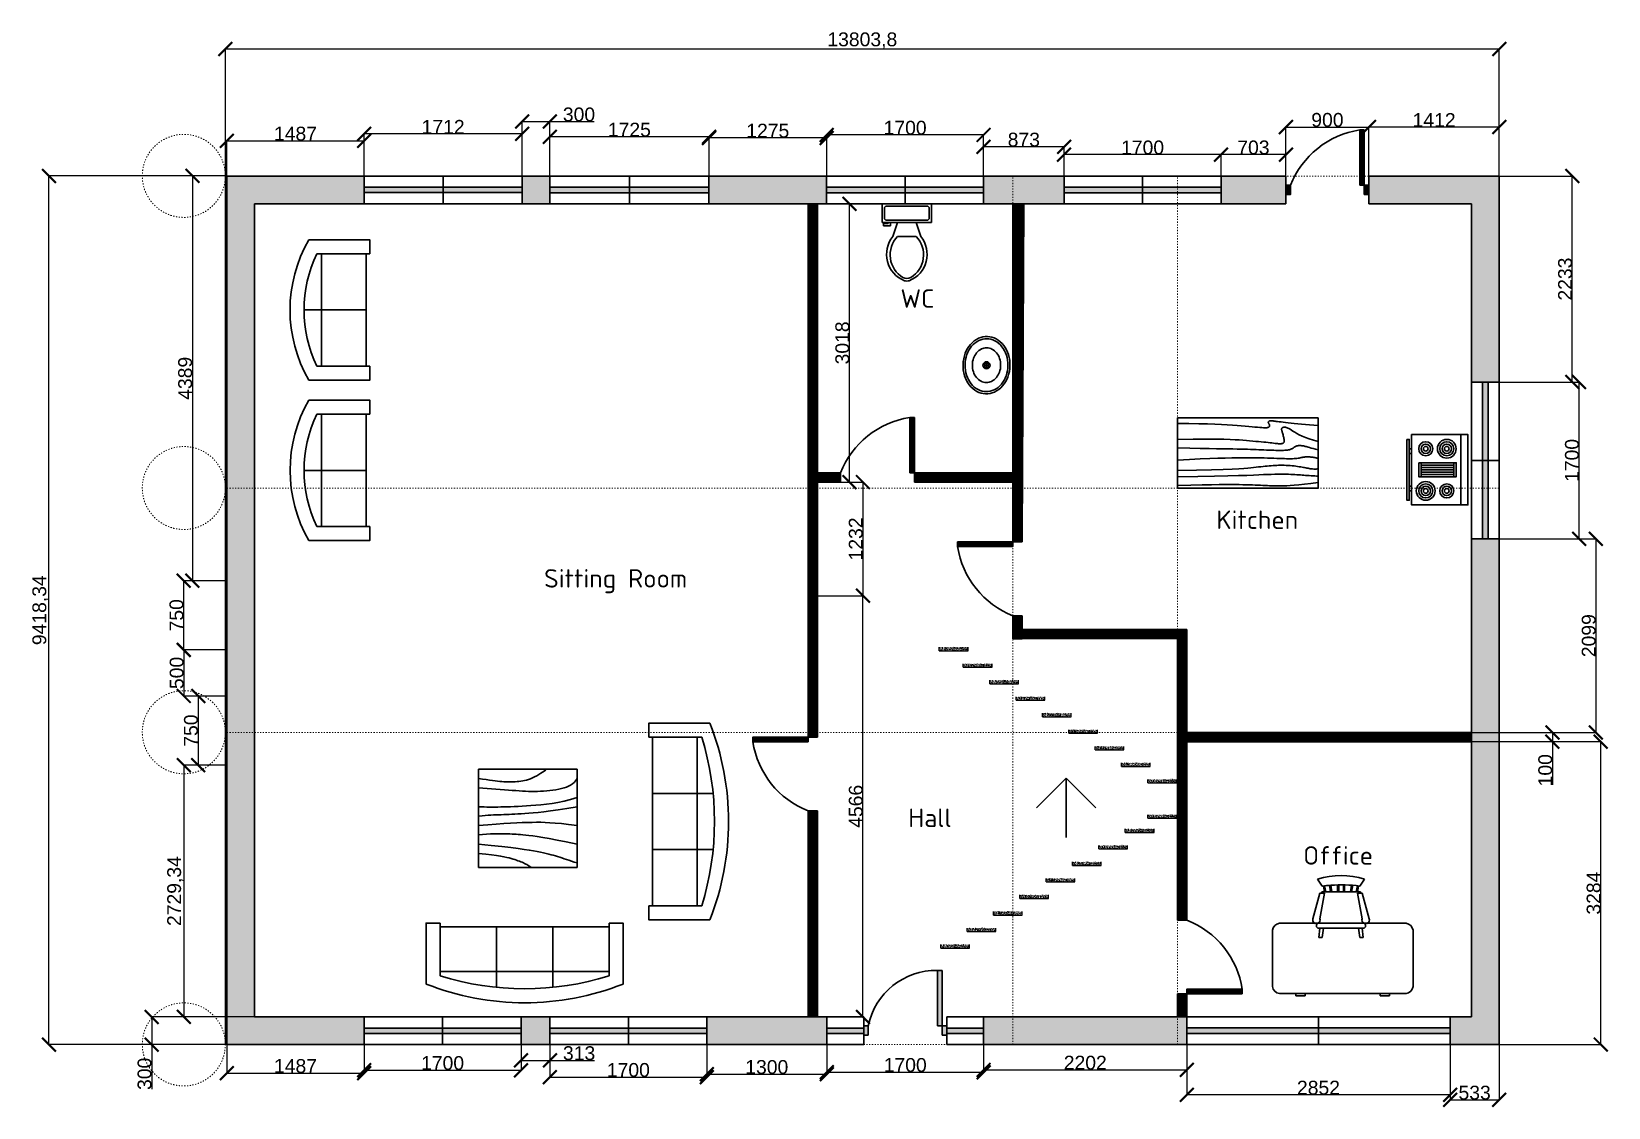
# Model space of a CAD drawing. Header units: millimetres. Extents: x 179 to 153538, y -2079432 to 11389.
# Drawn here: x 179 to 17266, y -276 to 11389 of the extents above; entities outside this region: 1.
import ezdxf

# ---------------------------------------------------------------- set-up
doc = ezdxf.new("R2010")
doc.units = ezdxf.units.MM
doc.linetypes.add('ACAD_ISO03W100', pattern=[30, 12, -18])
for name, color, linetype, lineweight in [('ašys', 2, 'ACAD_ISO03W100', 20), ('baldai', 8, 'Continuous', 30), ('durys', 55, 'Continuous', 30), ('langas', 230, 'Continuous', 30), ('matmenys', 80, 'Continuous', 30), ('pagrindinė siena', 170, 'Continuous', 30), ('vidine', 4, 'Continuous', 30), ('Žodžaiai', 10, 'Continuous', 30)]:
    doc.layers.add(name, color=color, linetype=linetype, lineweight=lineweight)
doc.layers.add('Layer131B', color=71, linetype='Continuous')
doc.layers.add('Stair_Conc.', color=252, linetype='Continuous')
doc.styles.add('Annotative', font='arial.ttf')
doc.styles.add('style1', font='isocpeur.ttf', dxfattribs={"height": 200})
doc.dimstyles.new('Žalias', dxfattribs={"dimscale": 0, "dimtxt": 150, "dimasz": 150, "dimexe": 1.25, "dimexo": 0.625, "dimtad": 1, "dimtxsty": 'Annotative', "dimblk": 'ARCHTICK', "dimcen": 2.5, "dimadec": 0, "dimazin": 0, "dimtfac": 1, "dimtmove": 0, "dimatfit": 3, "dimldrblk": 'ARCHTICK', "dimfxl": 1, "dimarcsym": 0})

msp = doc.modelspace()

# ---------------------------------------------------------------- texts
at = {"layer": 'Žodžaiai', "char_height": 200, "attachment_point": 1, "style": 'style1'}
for s, width, insert in [('WC', 1251.6319, (9594.573, 8593.891)), ('Kitchen', 1872.87926, (13016.925, 6195.813)), ('Sitting Room', 3125.52303, (5733.187, 5560.169)), ('Hall', 851.31085, (9678.597, 2964.402)), ('Office', 1373.43788, (13958.575, 2556.613))]:
    msp.add_mtext_dynamic_manual_height_columns(s, width=width, gutter_width=1000, heights=[0], dxfattribs=dict(at, insert=insert))

# ---------------------------------------------------------------- blocks, each defined once
blk = doc.blocks.new('langas 2')
at = {"layer": 'langas'}
for p, q in [((24552.56, 8876.83), (22852.56, 8876.83)), ((22852.56, 8876.83), (22852.56, 8576.83)), ((23702.56, 8876.83), (23702.56, 8576.83)), ((24552.56, 8576.83), (24552.56, 8876.83)), ((24552.56, 8756.83), (22852.56, 8756.83)), ((22852.56, 8696.83), (24552.56, 8696.83)), ((22852.56, 8576.83), (24552.56, 8576.83))]:
    blk.add_line(p, q, dxfattribs=at)
blk = doc.blocks.new('langas 1725')
at = {"layer": 'langas'}
for p, q in [((22417, 7890), (20692, 7890)), ((20692, 7890), (20692, 7590)), ((21555, 7890), (21555, 7590)), ((22417, 7590), (22417, 7890)), ((22417, 7770), (20692, 7770)), ((20692, 7710), (22417, 7710)), ((20692, 7590), (22417, 7590))]:
    blk.add_line(p, q, dxfattribs=at)
blk = doc.blocks.new('langas 1712')
at = {"layer": 'langas'}
for p, q in [((26398, 8355), (24686, 8355)), ((24686, 8355), (24686, 8055)), ((26398, 8235), (24686, 8235)), ((25542, 8355), (25542, 8055)), ((26398, 8055), (26398, 8355)), ((24686, 8175), (26398, 8175)), ((24686, 8055), (26398, 8055))]:
    blk.add_line(p, q, dxfattribs=at)
blk = doc.blocks.new('atsidarančio lango detalė')
at = {"layer": 'langas', "color": 6}
for p, q in [((-100, 100), (-100, 700)), ((-100, 100), (-100, 700)), ((-100, 700), (-50, 700)), ((-50, 100), (-50, 700)), ((-900, 0), (-900, 100)), ((-900, 100), (-850, 100)), ((-900, 0), (-850, 0)), ((-850, 0), (-850, 100)), ((-100, 100), (-50, 100)), ((-50, 0), (-50, 100)), ((-50, 0), (-50, 100)), ((-50, 100), (0, 100)), ((-50, 0), (0, 0)), ((0, 0), (0, 100))]:
    blk.add_line(p, q, dxfattribs=at)
blk.add_arc((-115, -50), 750, 88.8447, 168.4749, dxfattribs=at)
blk = doc.blocks.new('atsidarantis langas')
at = {"layer": 'langas'}
for p, q in [((18497, 3440), (18897, 3440)), ((18497, 3440), (18497, 3140)), ((18897, 3140), (18897, 3440)), ((20197, 3440), (19797, 3440)), ((19797, 3140), (19797, 3440)), ((20197, 3440), (20197, 3140)), ((18497, 3320), (18897, 3320)), ((18497, 3260), (18897, 3260)), ((20197, 3320), (19797, 3320)), ((20197, 3260), (19797, 3260)), ((18497, 3140), (18897, 3140)), ((20197, 3140), (19797, 3140))]:
    blk.add_line(p, q, dxfattribs=at)
blk.add_blockref('atsidarančio lango detalė', (19797, 3244))
blk = doc.blocks.new('ilgiausias langas')
at = {"layer": 'langas'}
for p, q in [((21820, 3150), (18968, 3150)), ((18968, 3150), (18968, 2850)), ((20394, 3150), (20394, 2850)), ((21820, 2850), (21820, 3150)), ((21820, 3030), (18968, 3030)), ((18968, 2970), (21820, 2970)), ((18968, 2850), (21820, 2850))]:
    blk.add_line(p, q, dxfattribs=at)
blk = doc.blocks.new('_ArchTick')
at = {"color": 0, "linetype": 'ByBlock', "const_width": 0.15}
blk.add_lwpolyline([(-0.5, -0.5), (0.5, 0.5)], dxfattribs=at)
blk = doc.blocks.new('*D10')
at = {"layer": 'Defpoints', "color": 0, "transparency": 16777216}
for p in [(16083, 11200), (2279, 9824), (16083, 9822)]:
    blk.add_point(p, dxfattribs=at)
at = {"layer": 'matmenys', "color": 0, "lineweight": -2, "transparency": 16777216}
for p, q in [((2279, 9824), (2279, 11201)), ((2279, 11200), (16083, 11200)), ((16083, 9822), (16083, 11201))]:
    blk.add_line(p, q, dxfattribs=at)
at = {"layer": 'matmenys', "color": 0, "lineweight": -2, "transparency": 16777216, "xscale": 150, "yscale": 150, "zscale": 150, "rotation": 180}
blk.add_blockref('_ArchTick', (2279, 11200), dxfattribs=at)
at = {"layer": 'matmenys', "color": 0, "lineweight": -2, "transparency": 16777216, "xscale": 150, "yscale": 150, "zscale": 150}
blk.add_blockref('_ArchTick', (16083, 11200), dxfattribs=at)
at = {"layer": 'matmenys', "color": 0, "transparency": 16777216, "insert": (9181, 11290), "char_height": 150, "attachment_point": 5, "style": 'Annotative'}
blk.add_mtext('13803,8', dxfattribs=at)
blk = doc.blocks.new('*D11')
at = {"layer": 'Defpoints', "color": 0, "transparency": 16777216}
for p in [(368, 9824), (2279, 9824), (2296, 406)]:
    blk.add_point(p, dxfattribs=at)
at = {"layer": 'matmenys', "color": 0, "lineweight": -2, "transparency": 16777216}
for p, q in [((2278, 9824), (367, 9824)), ((368, 406), (368, 9824)), ((2295, 406), (367, 406))]:
    blk.add_line(p, q, dxfattribs=at)
at = {"layer": 'matmenys', "color": 0, "lineweight": -2, "transparency": 16777216, "xscale": 150, "yscale": 150, "zscale": 150}
for p, rotation in [((368, 9824), 90), ((368, 406), 270)]:
    blk.add_blockref('_ArchTick', p, dxfattribs=dict(at, rotation=rotation))
at = {"layer": 'matmenys', "color": 0, "transparency": 16777216, "insert": (277, 5115), "char_height": 150, "attachment_point": 5, "rotation": 90, "style": 'Annotative'}
blk.add_mtext('9418,34', dxfattribs=at)
blk = doc.blocks.new('*D12')
at = {"layer": 'Defpoints', "color": 0, "transparency": 16777216}
for p in [(2296, 406), (3783, 406), (3783, 96)]:
    blk.add_point(p, dxfattribs=at)
at = {"layer": 'matmenys', "color": 0, "lineweight": -2, "transparency": 16777216}
for p, q in [((2296, 405), (2296, 94)), ((3783, 405), (3783, 94)), ((2296, 96), (3783, 96))]:
    blk.add_line(p, q, dxfattribs=at)
at = {"layer": 'matmenys', "color": 0, "lineweight": -2, "transparency": 16777216, "xscale": 150, "yscale": 150, "zscale": 150, "rotation": 180}
blk.add_blockref('_ArchTick', (2296, 96), dxfattribs=at)
at = {"layer": 'matmenys', "color": 0, "lineweight": -2, "transparency": 16777216, "xscale": 150, "yscale": 150, "zscale": 150}
blk.add_blockref('_ArchTick', (3783, 96), dxfattribs=at)
at = {"layer": 'matmenys', "color": 0, "transparency": 16777216, "insert": (3039, 173), "char_height": 150, "attachment_point": 5, "style": 'Annotative'}
blk.add_mtext('1487', dxfattribs=at)
blk = doc.blocks.new('*D13')
at = {"layer": 'Defpoints', "color": 0, "transparency": 16777216}
for p in [(3783, 406), (5483, 406), (5483, 128)]:
    blk.add_point(p, dxfattribs=at)
at = {"layer": 'matmenys', "color": 0, "lineweight": -2, "transparency": 16777216}
for p, q in [((3783, 405), (3783, 126)), ((5483, 405), (5483, 126)), ((3783, 128), (5483, 128))]:
    blk.add_line(p, q, dxfattribs=at)
at = {"layer": 'matmenys', "color": 0, "lineweight": -2, "transparency": 16777216, "xscale": 150, "yscale": 150, "zscale": 150, "rotation": 180}
blk.add_blockref('_ArchTick', (3783, 128), dxfattribs=at)
at = {"layer": 'matmenys', "color": 0, "lineweight": -2, "transparency": 16777216, "xscale": 150, "yscale": 150, "zscale": 150}
blk.add_blockref('_ArchTick', (5483, 128), dxfattribs=at)
at = {"layer": 'matmenys', "color": 0, "transparency": 16777216, "insert": (4633, 205), "char_height": 150, "attachment_point": 5, "style": 'Annotative'}
blk.add_mtext('1700', dxfattribs=at)
blk = doc.blocks.new('*D14')
at = {"layer": 'Defpoints', "color": 0, "transparency": 16777216}
for p in [(5483, 406), (5796, 406), (5796, 235)]:
    blk.add_point(p, dxfattribs=at)
at = {"layer": 'matmenys', "color": 0, "lineweight": -2, "transparency": 16777216}
for p, q in [((5483, 405), (5483, 233)), ((5796, 405), (5796, 233)), ((5483, 235), (5796, 235)), ((5796, 235), (6278, 235))]:
    blk.add_line(p, q, dxfattribs=at)
at = {"layer": 'matmenys', "color": 0, "lineweight": -2, "transparency": 16777216, "xscale": 150, "yscale": 150, "zscale": 150, "rotation": 180}
blk.add_blockref('_ArchTick', (5483, 235), dxfattribs=at)
at = {"layer": 'matmenys', "color": 0, "lineweight": -2, "transparency": 16777216, "xscale": 150, "yscale": 150, "zscale": 150}
blk.add_blockref('_ArchTick', (5796, 235), dxfattribs=at)
at = {"layer": 'matmenys', "color": 0, "transparency": 16777216, "insert": (6112, 312), "char_height": 150, "attachment_point": 5, "style": 'Annotative'}
blk.add_mtext('313', dxfattribs=at)
blk = doc.blocks.new('*D15')
at = {"layer": 'Defpoints', "color": 0, "transparency": 16777216}
for p in [(5796, 406), (7496, 406), (7496, 53)]:
    blk.add_point(p, dxfattribs=at)
at = {"layer": 'matmenys', "color": 0, "lineweight": -2, "transparency": 16777216}
for p, q in [((5796, 405), (5796, 52)), ((7496, 405), (7496, 52)), ((5796, 53), (7496, 53))]:
    blk.add_line(p, q, dxfattribs=at)
at = {"layer": 'matmenys', "color": 0, "lineweight": -2, "transparency": 16777216, "xscale": 150, "yscale": 150, "zscale": 150, "rotation": 180}
blk.add_blockref('_ArchTick', (5796, 53), dxfattribs=at)
at = {"layer": 'matmenys', "color": 0, "lineweight": -2, "transparency": 16777216, "xscale": 150, "yscale": 150, "zscale": 150}
blk.add_blockref('_ArchTick', (7496, 53), dxfattribs=at)
at = {"layer": 'matmenys', "color": 0, "transparency": 16777216, "insert": (6646, 130), "char_height": 150, "attachment_point": 5, "style": 'Annotative'}
blk.add_mtext('1700', dxfattribs=at)
blk = doc.blocks.new('*D16')
at = {"layer": 'Defpoints', "color": 0, "transparency": 16777216}
for p in [(7496, 406), (8796, 406), (8796, 85)]:
    blk.add_point(p, dxfattribs=at)
at = {"layer": 'matmenys', "color": 0, "lineweight": -2, "transparency": 16777216}
for p, q in [((7496, 405), (7496, 84)), ((8796, 405), (8796, 84)), ((7496, 85), (8796, 85))]:
    blk.add_line(p, q, dxfattribs=at)
at = {"layer": 'matmenys', "color": 0, "lineweight": -2, "transparency": 16777216, "xscale": 150, "yscale": 150, "zscale": 150, "rotation": 180}
blk.add_blockref('_ArchTick', (7496, 85), dxfattribs=at)
at = {"layer": 'matmenys', "color": 0, "lineweight": -2, "transparency": 16777216, "xscale": 150, "yscale": 150, "zscale": 150}
blk.add_blockref('_ArchTick', (8796, 85), dxfattribs=at)
at = {"layer": 'matmenys', "color": 0, "transparency": 16777216, "insert": (8146, 162), "char_height": 150, "attachment_point": 5, "style": 'Annotative'}
blk.add_mtext('1300', dxfattribs=at)
blk = doc.blocks.new('*D17')
at = {"layer": 'Defpoints', "color": 0, "transparency": 16777216}
for p in [(8796, 406), (10496, 406), (10496, 106)]:
    blk.add_point(p, dxfattribs=at)
at = {"layer": 'matmenys', "color": 0, "lineweight": -2, "transparency": 16777216}
for p, q in [((8796, 405), (8796, 105)), ((10496, 405), (10496, 105)), ((8796, 106), (10496, 106))]:
    blk.add_line(p, q, dxfattribs=at)
at = {"layer": 'matmenys', "color": 0, "lineweight": -2, "transparency": 16777216, "xscale": 150, "yscale": 150, "zscale": 150, "rotation": 180}
blk.add_blockref('_ArchTick', (8796, 106), dxfattribs=at)
at = {"layer": 'matmenys', "color": 0, "lineweight": -2, "transparency": 16777216, "xscale": 150, "yscale": 150, "zscale": 150}
blk.add_blockref('_ArchTick', (10496, 106), dxfattribs=at)
at = {"layer": 'matmenys', "color": 0, "transparency": 16777216, "insert": (9646, 184), "char_height": 150, "attachment_point": 5, "style": 'Annotative'}
blk.add_mtext('1700', dxfattribs=at)
blk = doc.blocks.new('*D18')
at = {"layer": 'Defpoints', "color": 0, "transparency": 16777216}
for p in [(15550, 406), (16083, 406), (16083, -193)]:
    blk.add_point(p, dxfattribs=at)
at = {"layer": 'matmenys', "color": 0, "lineweight": -2, "transparency": 16777216}
for p, q in [((15550, 405), (15550, -194)), ((16083, 405), (16083, -194)), ((15550, -193), (16083, -193))]:
    blk.add_line(p, q, dxfattribs=at)
at = {"layer": 'matmenys', "color": 0, "lineweight": -2, "transparency": 16777216, "xscale": 150, "yscale": 150, "zscale": 150, "rotation": 180}
blk.add_blockref('_ArchTick', (15550, -193), dxfattribs=at)
at = {"layer": 'matmenys', "color": 0, "lineweight": -2, "transparency": 16777216, "xscale": 150, "yscale": 150, "zscale": 150}
blk.add_blockref('_ArchTick', (16083, -193), dxfattribs=at)
at = {"layer": 'matmenys', "color": 0, "transparency": 16777216, "insert": (15816, -116), "char_height": 150, "attachment_point": 5, "style": 'Annotative'}
blk.add_mtext('533', dxfattribs=at)
blk = doc.blocks.new('*D19')
at = {"layer": 'Defpoints', "color": 0, "transparency": 16777216}
for p in [(12698, 406), (15550, 406), (12698, -139)]:
    blk.add_point(p, dxfattribs=at)
at = {"layer": 'matmenys', "color": 0, "lineweight": -2, "transparency": 16777216}
for p, q in [((12698, 405), (12698, -141)), ((15550, 405), (15550, -141)), ((15550, -139), (12698, -139))]:
    blk.add_line(p, q, dxfattribs=at)
at = {"layer": 'matmenys', "color": 0, "lineweight": -2, "transparency": 16777216, "xscale": 150, "yscale": 150, "zscale": 150, "rotation": 180}
blk.add_blockref('_ArchTick', (12698, -139), dxfattribs=at)
at = {"layer": 'matmenys', "color": 0, "lineweight": -2, "transparency": 16777216, "xscale": 150, "yscale": 150, "zscale": 150}
blk.add_blockref('_ArchTick', (15550, -139), dxfattribs=at)
at = {"layer": 'matmenys', "color": 0, "transparency": 16777216, "insert": (14124, -62), "char_height": 150, "attachment_point": 5, "style": 'Annotative'}
blk.add_mtext('2852', dxfattribs=at)
blk = doc.blocks.new('*D20')
at = {"layer": 'Defpoints', "color": 0, "transparency": 16777216}
for p in [(10496, 406), (12698, 406), (12698, 132)]:
    blk.add_point(p, dxfattribs=at)
at = {"layer": 'matmenys', "color": 0, "lineweight": -2, "transparency": 16777216}
for p, q in [((10496, 405), (10496, 131)), ((12698, 405), (12698, 131)), ((10496, 132), (12698, 132))]:
    blk.add_line(p, q, dxfattribs=at)
at = {"layer": 'matmenys', "color": 0, "lineweight": -2, "transparency": 16777216, "xscale": 150, "yscale": 150, "zscale": 150, "rotation": 180}
blk.add_blockref('_ArchTick', (10496, 132), dxfattribs=at)
at = {"layer": 'matmenys', "color": 0, "lineweight": -2, "transparency": 16777216, "xscale": 150, "yscale": 150, "zscale": 150}
blk.add_blockref('_ArchTick', (12698, 132), dxfattribs=at)
at = {"layer": 'matmenys', "color": 0, "transparency": 16777216, "insert": (11597, 209), "char_height": 150, "attachment_point": 5, "style": 'Annotative'}
blk.add_mtext('2202', dxfattribs=at)
blk = doc.blocks.new('*D21')
at = {"layer": 'Defpoints', "color": 0, "transparency": 16777216}
for p in [(15783, 3690), (17183, 3690), (16083, 406)]:
    blk.add_point(p, dxfattribs=at)
at = {"layer": 'matmenys', "color": 0, "lineweight": -2, "transparency": 16777216}
for p, q in [((15783, 3690), (17185, 3690)), ((17183, 406), (17183, 3690)), ((16083, 406), (17185, 406))]:
    blk.add_line(p, q, dxfattribs=at)
at = {"layer": 'matmenys', "color": 0, "lineweight": -2, "transparency": 16777216, "xscale": 150, "yscale": 150, "zscale": 150}
for p, rotation in [((17183, 3690), 90), ((17183, 406), 270)]:
    blk.add_blockref('_ArchTick', p, dxfattribs=dict(at, rotation=rotation))
at = {"layer": 'matmenys', "color": 0, "transparency": 16777216, "insert": (17106, 2048), "char_height": 150, "attachment_point": 5, "rotation": 90, "style": 'Annotative'}
blk.add_mtext('3284', dxfattribs=at)
blk = doc.blocks.new('*D22')
at = {"layer": 'Defpoints', "color": 0, "transparency": 16777216}
for p in [(15783, 3790), (15783, 3690), (16659, 3690)]:
    blk.add_point(p, dxfattribs=at)
at = {"layer": 'matmenys', "color": 0, "lineweight": -2, "transparency": 16777216}
for p, q in [((15783, 3790), (16661, 3790)), ((16659, 3790), (16659, 3690)), ((15783, 3690), (16661, 3690)), ((16659, 3690), (16659, 3221))]:
    blk.add_line(p, q, dxfattribs=at)
at = {"layer": 'matmenys', "color": 0, "lineweight": -2, "transparency": 16777216, "xscale": 150, "yscale": 150, "zscale": 150}
for p, rotation in [((16659, 3790), 90), ((16659, 3690), 270)]:
    blk.add_blockref('_ArchTick', p, dxfattribs=dict(at, rotation=rotation))
at = {"layer": 'matmenys', "color": 0, "transparency": 16777216, "insert": (16582, 3380), "char_height": 150, "attachment_point": 5, "rotation": 90, "style": 'Annotative'}
blk.add_mtext('100', dxfattribs=at)
blk = doc.blocks.new('*D23')
at = {"layer": 'Defpoints', "color": 0, "transparency": 16777216}
for p in [(16083, 5889), (16083, 3790), (17130, 3790)]:
    blk.add_point(p, dxfattribs=at)
at = {"layer": 'matmenys', "color": 0, "lineweight": -2, "transparency": 16777216}
for p, q in [((16083, 5889), (17131, 5889)), ((17130, 5889), (17130, 3790)), ((16083, 3790), (17131, 3790))]:
    blk.add_line(p, q, dxfattribs=at)
at = {"layer": 'matmenys', "color": 0, "lineweight": -2, "transparency": 16777216, "xscale": 150, "yscale": 150, "zscale": 150}
for p, rotation in [((17130, 5889), 90), ((17130, 3790), 270)]:
    blk.add_blockref('_ArchTick', p, dxfattribs=dict(at, rotation=rotation))
at = {"layer": 'matmenys', "color": 0, "transparency": 16777216, "insert": (17053, 4839), "char_height": 150, "attachment_point": 5, "rotation": 90, "style": 'Annotative'}
blk.add_mtext('2099', dxfattribs=at)
blk = doc.blocks.new('*D24')
at = {"layer": 'Defpoints', "color": 0, "transparency": 16777216}
for p in [(16083, 7589), (16948, 7589), (16083, 5889)]:
    blk.add_point(p, dxfattribs=at)
at = {"layer": 'matmenys', "color": 0, "lineweight": -2, "transparency": 16777216}
for p, q in [((16083, 7589), (16950, 7589)), ((16948, 5889), (16948, 7589)), ((16083, 5889), (16950, 5889))]:
    blk.add_line(p, q, dxfattribs=at)
at = {"layer": 'matmenys', "color": 0, "lineweight": -2, "transparency": 16777216, "xscale": 150, "yscale": 150, "zscale": 150}
for p, rotation in [((16948, 7589), 90), ((16948, 5889), 270)]:
    blk.add_blockref('_ArchTick', p, dxfattribs=dict(at, rotation=rotation))
at = {"layer": 'matmenys', "color": 0, "transparency": 16777216, "insert": (16871, 6739), "char_height": 150, "attachment_point": 5, "rotation": 90, "style": 'Annotative'}
blk.add_mtext('1700', dxfattribs=at)
blk = doc.blocks.new('*D25')
at = {"layer": 'Defpoints', "color": 0, "transparency": 16777216}
for p in [(16083, 9822), (16874, 9822), (16083, 7589)]:
    blk.add_point(p, dxfattribs=at)
at = {"layer": 'matmenys', "color": 0, "lineweight": -2, "transparency": 16777216}
for p, q in [((16083, 9822), (16875, 9822)), ((16874, 7589), (16874, 9822)), ((16083, 7589), (16875, 7589))]:
    blk.add_line(p, q, dxfattribs=at)
at = {"layer": 'matmenys', "color": 0, "lineweight": -2, "transparency": 16777216, "xscale": 150, "yscale": 150, "zscale": 150}
for p, rotation in [((16874, 9822), 90), ((16874, 7589), 270)]:
    blk.add_blockref('_ArchTick', p, dxfattribs=dict(at, rotation=rotation))
at = {"layer": 'matmenys', "color": 0, "transparency": 16777216, "insert": (16797, 8705), "char_height": 150, "attachment_point": 5, "rotation": 90, "style": 'Annotative'}
blk.add_mtext('2233', dxfattribs=at)
blk = doc.blocks.new('*D26')
at = {"layer": 'Defpoints', "color": 0, "transparency": 16777216}
for p in [(14671, 10353), (14671, 9822), (16083, 9822)]:
    blk.add_point(p, dxfattribs=at)
at = {"layer": 'matmenys', "color": 0, "lineweight": -2, "transparency": 16777216}
for p, q in [((14671, 9822), (14671, 10354)), ((16083, 10353), (14671, 10353)), ((16083, 9822), (16083, 10354))]:
    blk.add_line(p, q, dxfattribs=at)
at = {"layer": 'matmenys', "color": 0, "lineweight": -2, "transparency": 16777216, "xscale": 150, "yscale": 150, "zscale": 150, "rotation": 180}
blk.add_blockref('_ArchTick', (14671, 10353), dxfattribs=at)
at = {"layer": 'matmenys', "color": 0, "lineweight": -2, "transparency": 16777216, "xscale": 150, "yscale": 150, "zscale": 150}
blk.add_blockref('_ArchTick', (16083, 10353), dxfattribs=at)
at = {"layer": 'matmenys', "color": 0, "transparency": 16777216, "insert": (15377, 10429), "char_height": 150, "attachment_point": 5, "style": 'Annotative'}
blk.add_mtext('1412', dxfattribs=at)
blk = doc.blocks.new('*D27')
at = {"layer": 'Defpoints', "color": 0, "transparency": 16777216}
for p in [(14671, 10353), (13771, 9822), (14671, 9822)]:
    blk.add_point(p, dxfattribs=at)
at = {"layer": 'matmenys', "color": 0, "lineweight": -2, "transparency": 16777216}
for p, q in [((13771, 9822), (13771, 10354)), ((13771, 10353), (14671, 10353)), ((14671, 9822), (14671, 10354))]:
    blk.add_line(p, q, dxfattribs=at)
at = {"layer": 'matmenys', "color": 0, "lineweight": -2, "transparency": 16777216, "xscale": 150, "yscale": 150, "zscale": 150, "rotation": 180}
blk.add_blockref('_ArchTick', (13771, 10353), dxfattribs=at)
at = {"layer": 'matmenys', "color": 0, "lineweight": -2, "transparency": 16777216, "xscale": 150, "yscale": 150, "zscale": 150}
blk.add_blockref('_ArchTick', (14671, 10353), dxfattribs=at)
at = {"layer": 'matmenys', "color": 0, "transparency": 16777216, "insert": (14221, 10430), "char_height": 150, "attachment_point": 5, "style": 'Annotative'}
blk.add_mtext('900', dxfattribs=at)
blk = doc.blocks.new('*D28')
at = {"layer": 'Defpoints', "color": 0, "transparency": 16777216}
for p in [(13068, 10054), (13068, 9822), (13771, 9822)]:
    blk.add_point(p, dxfattribs=at)
at = {"layer": 'matmenys', "color": 0, "lineweight": -2, "transparency": 16777216}
for p, q in [((13068, 9822), (13068, 10055)), ((13771, 10054), (13068, 10054)), ((13771, 9822), (13771, 10055))]:
    blk.add_line(p, q, dxfattribs=at)
at = {"layer": 'matmenys', "color": 0, "lineweight": -2, "transparency": 16777216, "xscale": 150, "yscale": 150, "zscale": 150, "rotation": 180}
blk.add_blockref('_ArchTick', (13068, 10054), dxfattribs=at)
at = {"layer": 'matmenys', "color": 0, "lineweight": -2, "transparency": 16777216, "xscale": 150, "yscale": 150, "zscale": 150}
blk.add_blockref('_ArchTick', (13771, 10054), dxfattribs=at)
at = {"layer": 'matmenys', "color": 0, "transparency": 16777216, "insert": (13419, 10131), "char_height": 150, "attachment_point": 5, "style": 'Annotative'}
blk.add_mtext('703', dxfattribs=at)
blk = doc.blocks.new('*D29')
at = {"layer": 'Defpoints', "color": 0, "transparency": 16777216}
for p in [(11368, 10054), (11368, 9822), (13068, 9822)]:
    blk.add_point(p, dxfattribs=at)
at = {"layer": 'matmenys', "color": 0, "lineweight": -2, "transparency": 16777216}
for p, q in [((11368, 9822), (11368, 10055)), ((13068, 10054), (11368, 10054)), ((13068, 9822), (13068, 10055))]:
    blk.add_line(p, q, dxfattribs=at)
at = {"layer": 'matmenys', "color": 0, "lineweight": -2, "transparency": 16777216, "xscale": 150, "yscale": 150, "zscale": 150, "rotation": 180}
blk.add_blockref('_ArchTick', (11368, 10054), dxfattribs=at)
at = {"layer": 'matmenys', "color": 0, "lineweight": -2, "transparency": 16777216, "xscale": 150, "yscale": 150, "zscale": 150}
blk.add_blockref('_ArchTick', (13068, 10054), dxfattribs=at)
at = {"layer": 'matmenys', "color": 0, "transparency": 16777216, "insert": (12218, 10131), "char_height": 150, "attachment_point": 5, "style": 'Annotative'}
blk.add_mtext('1700', dxfattribs=at)
blk = doc.blocks.new('*D30')
at = {"layer": 'Defpoints', "color": 0, "transparency": 16777216}
for p in [(10495, 10139), (10495, 9822), (11368, 9822)]:
    blk.add_point(p, dxfattribs=at)
at = {"layer": 'matmenys', "color": 0, "lineweight": -2, "transparency": 16777216}
for p, q in [((10495, 9822), (10495, 10140)), ((11368, 10139), (10495, 10139)), ((11368, 9822), (11368, 10140))]:
    blk.add_line(p, q, dxfattribs=at)
at = {"layer": 'matmenys', "color": 0, "lineweight": -2, "transparency": 16777216, "xscale": 150, "yscale": 150, "zscale": 150, "rotation": 180}
blk.add_blockref('_ArchTick', (10495, 10139), dxfattribs=at)
at = {"layer": 'matmenys', "color": 0, "lineweight": -2, "transparency": 16777216, "xscale": 150, "yscale": 150, "zscale": 150}
blk.add_blockref('_ArchTick', (11368, 10139), dxfattribs=at)
at = {"layer": 'matmenys', "color": 0, "transparency": 16777216, "insert": (10931, 10216), "char_height": 150, "attachment_point": 5, "style": 'Annotative'}
blk.add_mtext('873', dxfattribs=at)
blk = doc.blocks.new('*D31')
at = {"layer": 'Defpoints', "color": 0, "transparency": 16777216}
for p in [(8795, 10268), (8795, 9822), (10495, 9822)]:
    blk.add_point(p, dxfattribs=at)
at = {"layer": 'matmenys', "color": 0, "lineweight": -2, "transparency": 16777216}
for p, q in [((8795, 9822), (8795, 10269)), ((10495, 10268), (8795, 10268)), ((10495, 9822), (10495, 10269))]:
    blk.add_line(p, q, dxfattribs=at)
at = {"layer": 'matmenys', "color": 0, "lineweight": -2, "transparency": 16777216, "xscale": 150, "yscale": 150, "zscale": 150, "rotation": 180}
blk.add_blockref('_ArchTick', (8795, 10268), dxfattribs=at)
at = {"layer": 'matmenys', "color": 0, "lineweight": -2, "transparency": 16777216, "xscale": 150, "yscale": 150, "zscale": 150}
blk.add_blockref('_ArchTick', (10495, 10268), dxfattribs=at)
at = {"layer": 'matmenys', "color": 0, "transparency": 16777216, "insert": (9645, 10345), "char_height": 150, "attachment_point": 5, "style": 'Annotative'}
blk.add_mtext('1700', dxfattribs=at)
blk = doc.blocks.new('*D32')
at = {"layer": 'Defpoints', "color": 0, "transparency": 16777216}
for p in [(7520, 10236), (7520, 9822), (8795, 9822)]:
    blk.add_point(p, dxfattribs=at)
at = {"layer": 'matmenys', "color": 0, "lineweight": -2, "transparency": 16777216}
for p, q in [((7520, 9822), (7520, 10237)), ((8795, 10236), (7520, 10236)), ((8795, 9822), (8795, 10237))]:
    blk.add_line(p, q, dxfattribs=at)
at = {"layer": 'matmenys', "color": 0, "lineweight": -2, "transparency": 16777216, "xscale": 150, "yscale": 150, "zscale": 150, "rotation": 180}
blk.add_blockref('_ArchTick', (7520, 10236), dxfattribs=at)
at = {"layer": 'matmenys', "color": 0, "lineweight": -2, "transparency": 16777216, "xscale": 150, "yscale": 150, "zscale": 150}
blk.add_blockref('_ArchTick', (8795, 10236), dxfattribs=at)
at = {"layer": 'matmenys', "color": 0, "transparency": 16777216, "insert": (8157, 10313), "char_height": 150, "attachment_point": 5, "style": 'Annotative'}
blk.add_mtext('1275', dxfattribs=at)
blk = doc.blocks.new('*D33')
at = {"layer": 'Defpoints', "color": 0, "transparency": 16777216}
for p in [(5795, 10247), (5795, 9822), (7520, 9823)]:
    blk.add_point(p, dxfattribs=at)
at = {"layer": 'matmenys', "color": 0, "lineweight": -2, "transparency": 16777216}
for p, q in [((5795, 9822), (5795, 10248)), ((7520, 10247), (5795, 10247)), ((7520, 9823), (7520, 10248))]:
    blk.add_line(p, q, dxfattribs=at)
at = {"layer": 'matmenys', "color": 0, "lineweight": -2, "transparency": 16777216, "xscale": 150, "yscale": 150, "zscale": 150, "rotation": 180}
blk.add_blockref('_ArchTick', (5795, 10247), dxfattribs=at)
at = {"layer": 'matmenys', "color": 0, "lineweight": -2, "transparency": 16777216, "xscale": 150, "yscale": 150, "zscale": 150}
blk.add_blockref('_ArchTick', (7520, 10247), dxfattribs=at)
at = {"layer": 'matmenys', "color": 0, "transparency": 16777216, "insert": (6657, 10324), "char_height": 150, "attachment_point": 5, "style": 'Annotative'}
blk.add_mtext('1725', dxfattribs=at)
blk = doc.blocks.new('*D34')
at = {"layer": 'Defpoints', "color": 0, "transparency": 16777216}
for p in [(3783, 10279), (3783, 9822), (5495, 9823)]:
    blk.add_point(p, dxfattribs=at)
at = {"layer": 'matmenys', "color": 0, "lineweight": -2, "transparency": 16777216}
for p, q in [((3783, 9822), (3783, 10280)), ((5495, 10279), (3783, 10279)), ((5495, 9824), (5495, 10280))]:
    blk.add_line(p, q, dxfattribs=at)
at = {"layer": 'matmenys', "color": 0, "lineweight": -2, "transparency": 16777216, "xscale": 150, "yscale": 150, "zscale": 150, "rotation": 180}
blk.add_blockref('_ArchTick', (3783, 10279), dxfattribs=at)
at = {"layer": 'matmenys', "color": 0, "lineweight": -2, "transparency": 16777216, "xscale": 150, "yscale": 150, "zscale": 150}
blk.add_blockref('_ArchTick', (5495, 10279), dxfattribs=at)
at = {"layer": 'matmenys', "color": 0, "transparency": 16777216, "insert": (4639, 10355), "char_height": 150, "attachment_point": 5, "style": 'Annotative'}
blk.add_mtext('1712', dxfattribs=at)
blk = doc.blocks.new('*D35')
at = {"layer": 'Defpoints', "color": 0, "transparency": 16777216}
for p in [(3783, 10204), (2296, 9822), (3783, 9822)]:
    blk.add_point(p, dxfattribs=at)
at = {"layer": 'matmenys', "color": 0, "lineweight": -2, "transparency": 16777216}
for p, q in [((2296, 9822), (2296, 10205)), ((2296, 10204), (3783, 10204)), ((3783, 9822), (3783, 10205))]:
    blk.add_line(p, q, dxfattribs=at)
at = {"layer": 'matmenys', "color": 0, "lineweight": -2, "transparency": 16777216, "xscale": 150, "yscale": 150, "zscale": 150, "rotation": 180}
blk.add_blockref('_ArchTick', (2296, 10204), dxfattribs=at)
at = {"layer": 'matmenys', "color": 0, "lineweight": -2, "transparency": 16777216, "xscale": 150, "yscale": 150, "zscale": 150}
blk.add_blockref('_ArchTick', (3783, 10204), dxfattribs=at)
at = {"layer": 'matmenys', "color": 0, "transparency": 16777216, "insert": (3039, 10281), "char_height": 150, "attachment_point": 5, "style": 'Annotative'}
blk.add_mtext('1487', dxfattribs=at)
blk = doc.blocks.new('*D36')
at = {"layer": 'Defpoints', "color": 0, "transparency": 16777216}
for p in [(2596, 706), (1481, 406), (2279, 406)]:
    blk.add_point(p, dxfattribs=at)
at = {"layer": 'matmenys', "color": 0, "lineweight": -2, "transparency": 16777216}
for p, q in [((2595, 706), (1480, 706)), ((1481, 706), (1481, 406)), ((2278, 406), (1480, 406)), ((1481, 406), (1481, -77))]:
    blk.add_line(p, q, dxfattribs=at)
at = {"layer": 'matmenys', "color": 0, "lineweight": -2, "transparency": 16777216, "xscale": 150, "yscale": 150, "zscale": 150}
for p, rotation in [((1481, 706), 90), ((1481, 406), 270)]:
    blk.add_blockref('_ArchTick', p, dxfattribs=dict(at, rotation=rotation))
at = {"layer": 'matmenys', "color": 0, "transparency": 16777216, "insert": (1404, 89), "char_height": 150, "attachment_point": 5, "rotation": 90, "style": 'Annotative'}
blk.add_mtext('300', dxfattribs=at)
blk = doc.blocks.new('*D37')
at = {"layer": 'Defpoints', "color": 0, "transparency": 16777216}
for p in [(2279, 9824), (1922, 5435), (2279, 5435)]:
    blk.add_point(p, dxfattribs=at)
at = {"layer": 'matmenys', "color": 0, "lineweight": -2, "transparency": 16777216}
for p, q in [((2278, 9824), (1920, 9824)), ((1922, 9824), (1922, 5435)), ((2278, 5435), (1920, 5435))]:
    blk.add_line(p, q, dxfattribs=at)
at = {"layer": 'matmenys', "color": 0, "lineweight": -2, "transparency": 16777216, "xscale": 150, "yscale": 150, "zscale": 150}
for p, rotation in [((1922, 9824), 90), ((1922, 5435), 270)]:
    blk.add_blockref('_ArchTick', p, dxfattribs=dict(at, rotation=rotation))
at = {"layer": 'matmenys', "color": 0, "transparency": 16777216, "insert": (1844, 7629), "char_height": 150, "attachment_point": 5, "rotation": 90, "style": 'Annotative'}
blk.add_mtext('4389', dxfattribs=at)
blk = doc.blocks.new('*D38')
at = {"layer": 'Defpoints', "color": 0, "transparency": 16777216}
for p in [(2279, 5435), (1827, 4685), (2279, 4685)]:
    blk.add_point(p, dxfattribs=at)
at = {"layer": 'matmenys', "color": 0, "lineweight": -2, "transparency": 16777216}
for p, q in [((2278, 5435), (1826, 5435)), ((1827, 5435), (1827, 4685)), ((2278, 4685), (1826, 4685))]:
    blk.add_line(p, q, dxfattribs=at)
at = {"layer": 'matmenys', "color": 0, "lineweight": -2, "transparency": 16777216, "xscale": 150, "yscale": 150, "zscale": 150}
for p, rotation in [((1827, 5435), 90), ((1827, 4685), 270)]:
    blk.add_blockref('_ArchTick', p, dxfattribs=dict(at, rotation=rotation))
at = {"layer": 'matmenys', "color": 0, "transparency": 16777216, "insert": (1750, 5060), "char_height": 150, "attachment_point": 5, "rotation": 90, "style": 'Annotative'}
blk.add_mtext('750', dxfattribs=at)
blk = doc.blocks.new('*D39')
at = {"layer": 'Defpoints', "color": 0, "transparency": 16777216}
for p in [(2279, 4685), (1829, 4185), (2279, 4185)]:
    blk.add_point(p, dxfattribs=at)
at = {"layer": 'matmenys', "color": 0, "lineweight": -2, "transparency": 16777216}
for p, q in [((2278, 4685), (1828, 4685)), ((1829, 4685), (1829, 4185)), ((2278, 4185), (1828, 4185))]:
    blk.add_line(p, q, dxfattribs=at)
at = {"layer": 'matmenys', "color": 0, "lineweight": -2, "transparency": 16777216, "xscale": 150, "yscale": 150, "zscale": 150}
for p, rotation in [((1829, 4685), 90), ((1829, 4185), 270)]:
    blk.add_blockref('_ArchTick', p, dxfattribs=dict(at, rotation=rotation))
at = {"layer": 'matmenys', "color": 0, "transparency": 16777216, "insert": (1752, 4435), "char_height": 150, "attachment_point": 5, "rotation": 90, "style": 'Annotative'}
blk.add_mtext('500', dxfattribs=at)
blk = doc.blocks.new('*D40')
at = {"layer": 'Defpoints', "color": 0, "transparency": 16777216}
for p in [(2279, 4185), (1985, 3435), (2279, 3435)]:
    blk.add_point(p, dxfattribs=at)
at = {"layer": 'matmenys', "color": 0, "lineweight": -2, "transparency": 16777216}
for p, q in [((2278, 4185), (1983, 4185)), ((1985, 4185), (1985, 3435)), ((2278, 3435), (1983, 3435))]:
    blk.add_line(p, q, dxfattribs=at)
at = {"layer": 'matmenys', "color": 0, "lineweight": -2, "transparency": 16777216, "xscale": 150, "yscale": 150, "zscale": 150}
for p, rotation in [((1985, 4185), 90), ((1985, 3435), 270)]:
    blk.add_blockref('_ArchTick', p, dxfattribs=dict(at, rotation=rotation))
at = {"layer": 'matmenys', "color": 0, "transparency": 16777216, "insert": (1907, 3810), "char_height": 150, "attachment_point": 5, "rotation": 90, "style": 'Annotative'}
blk.add_mtext('750', dxfattribs=at)
blk = doc.blocks.new('*D41')
at = {"layer": 'Defpoints', "color": 0, "transparency": 16777216}
for p in [(2279, 3435), (1829, 706), (2596, 706)]:
    blk.add_point(p, dxfattribs=at)
at = {"layer": 'matmenys', "color": 0, "lineweight": -2, "transparency": 16777216}
for p, q in [((2278, 3435), (1828, 3435)), ((1829, 3435), (1829, 706)), ((2595, 706), (1828, 706))]:
    blk.add_line(p, q, dxfattribs=at)
at = {"layer": 'matmenys', "color": 0, "lineweight": -2, "transparency": 16777216, "xscale": 150, "yscale": 150, "zscale": 150}
for p, rotation in [((1829, 3435), 90), ((1829, 706), 270)]:
    blk.add_blockref('_ArchTick', p, dxfattribs=dict(at, rotation=rotation))
at = {"layer": 'matmenys', "color": 0, "transparency": 16777216, "insert": (1738, 2070), "char_height": 150, "attachment_point": 5, "rotation": 90, "style": 'Annotative'}
blk.add_mtext('2729,34', dxfattribs=at)
blk = doc.blocks.new('*D42')
at = {"layer": 'Defpoints', "color": 0, "transparency": 16777216}
for p in [(8695, 9522), (9042, 9522), (8895, 6504)]:
    blk.add_point(p, dxfattribs=at)
at = {"layer": 'matmenys', "color": 0, "lineweight": -2, "transparency": 16777216}
for p, q in [((8695, 9522), (9044, 9522)), ((9042, 6504), (9042, 9522)), ((8895, 6504), (9044, 6504))]:
    blk.add_line(p, q, dxfattribs=at)
at = {"layer": 'matmenys', "color": 0, "lineweight": -2, "transparency": 16777216, "xscale": 150, "yscale": 150, "zscale": 150}
for p, rotation in [((9042, 9522), 90), ((9042, 6504), 270)]:
    blk.add_blockref('_ArchTick', p, dxfattribs=dict(at, rotation=rotation))
at = {"layer": 'matmenys', "color": 0, "transparency": 16777216, "insert": (8965, 8013), "char_height": 150, "attachment_point": 5, "rotation": 90, "style": 'Annotative'}
blk.add_mtext('3018', dxfattribs=at)
blk = doc.blocks.new('*D43')
at = {"layer": 'Defpoints', "color": 0, "transparency": 16777216}
for p in [(8695, 6504), (8695, 5272), (9188, 5272)]:
    blk.add_point(p, dxfattribs=at)
at = {"layer": 'matmenys', "color": 0, "lineweight": -2, "transparency": 16777216}
for p, q in [((8695, 6504), (9189, 6504)), ((9188, 6504), (9188, 5272)), ((8695, 5272), (9189, 5272))]:
    blk.add_line(p, q, dxfattribs=at)
at = {"layer": 'matmenys', "color": 0, "lineweight": -2, "transparency": 16777216, "xscale": 150, "yscale": 150, "zscale": 150}
for p, rotation in [((9188, 6504), 90), ((9188, 5272), 270)]:
    blk.add_blockref('_ArchTick', p, dxfattribs=dict(at, rotation=rotation))
at = {"layer": 'matmenys', "color": 0, "transparency": 16777216, "insert": (9111, 5888), "char_height": 150, "attachment_point": 5, "rotation": 90, "style": 'Annotative'}
blk.add_mtext('1232', dxfattribs=at)
blk = doc.blocks.new('*D44')
at = {"layer": 'Defpoints', "color": 0, "transparency": 16777216}
for p in [(8695, 5272), (9188, 5272), (8695, 706)]:
    blk.add_point(p, dxfattribs=at)
at = {"layer": 'matmenys', "color": 0, "lineweight": -2, "transparency": 16777216}
for p, q in [((8695, 5272), (9189, 5272)), ((9188, 706), (9188, 5272)), ((8695, 706), (9189, 706))]:
    blk.add_line(p, q, dxfattribs=at)
at = {"layer": 'matmenys', "color": 0, "lineweight": -2, "transparency": 16777216, "xscale": 150, "yscale": 150, "zscale": 150}
for p, rotation in [((9188, 5272), 90), ((9188, 706), 270)]:
    blk.add_blockref('_ArchTick', p, dxfattribs=dict(at, rotation=rotation))
at = {"layer": 'matmenys', "color": 0, "transparency": 16777216, "insert": (9111, 2989), "char_height": 150, "attachment_point": 5, "rotation": 90, "style": 'Annotative'}
blk.add_mtext('4566', dxfattribs=at)
blk = doc.blocks.new('*D45')
at = {"layer": 'Defpoints', "color": 0, "transparency": 16777216}
for p in [(5795, 10412), (5495, 9822), (5795, 9822)]:
    blk.add_point(p, dxfattribs=at)
at = {"layer": 'matmenys', "color": 0, "lineweight": -2, "transparency": 16777216}
for p, q in [((5495, 9822), (5495, 10413)), ((5495, 10412), (5795, 10412)), ((5795, 9822), (5795, 10413)), ((5795, 10412), (6277, 10412))]:
    blk.add_line(p, q, dxfattribs=at)
at = {"layer": 'matmenys', "color": 0, "lineweight": -2, "transparency": 16777216, "xscale": 150, "yscale": 150, "zscale": 150, "rotation": 180}
blk.add_blockref('_ArchTick', (5495, 10412), dxfattribs=at)
at = {"layer": 'matmenys', "color": 0, "lineweight": -2, "transparency": 16777216, "xscale": 150, "yscale": 150, "zscale": 150}
blk.add_blockref('_ArchTick', (5795, 10412), dxfattribs=at)
at = {"layer": 'matmenys', "color": 0, "transparency": 16777216, "insert": (6111, 10489), "char_height": 150, "attachment_point": 5, "style": 'Annotative'}
blk.add_mtext('300', dxfattribs=at)
blk = doc.blocks.new('Sofa - Roundback Loveseat 5 ft.')
at = {"linetype": 'Continuous'}
for p, q in [((0, -32.44198), (0, -5.99998)), ((-24, -33.99998), (-24, -11.46958)), ((-23.9998, -13.38178), (23.99986, -13.38178)), ((24.00004, -33.99998), (24.00004, -11.46958)), ((-24, -32.44198), (24.00004, -32.44198))]:
    blk.add_line(p, q, dxfattribs=at)
for points in [[(-24, -33.99998), (-30, -33.99998), (-30, -7.99998)], [(30.00004, -7.99998), (30.00004, -33.99998), (24.00004, -33.99998)]]:
    blk.add_lwpolyline(points, dxfattribs=at)
for centre, radius, start, end in [((0, -60.24998), 60.24998, 60.13715, 119.8628), ((0, -61.38438), 55.38444, 64.32083, 115.6792)]:
    blk.add_arc(centre, radius, start, end, dxfattribs=at)
blk = doc.blocks.new('Table - Square Woodgrain 42 x 42 in.')
at = {"linetype": 'Continuous'}
blk.add_line((0, -42), (42, -42), dxfattribs=at)
for points in [[(0, -4), (1.704, -4.2172), (3.2358, -4.4188), (4.615, -4.604), (5.8615, -4.7721), (6.9951, -4.9224), (8.0357, -5.0541), (9.0031, -5.1667), (9.9171, -5.2594), (10.7951, -5.3316), (11.6445, -5.3836), (12.4702, -5.4157), (13.277, -5.4283), (14.0698, -5.4217), (14.8535, -5.3964), (15.6331, -5.3526), (16.4133, -5.2908), (17.1986, -5.2103), (17.9913, -5.1062), (18.793, -4.9727), (19.6056, -4.8038), (20.4307, -4.5937), (21.2701, -4.3365), (22.1256, -4.0262), (22.9989, -3.6571), (23.888, -3.2272), (24.7756, -2.7516), (25.6408, -2.2491), (26.4624, -1.7387), (27.2195, -1.2395), (27.891, -0.7703), (28.456, -0.3501), (28.8934, 0.002)], [(0, -42), (0, 0), (42, 0), (42, -42)], [(0, -8), (1.8203, -8.1001), (3.6741, -8.2149), (5.5411, -8.3408), (7.4011, -8.4741), (9.2339, -8.6112), (11.0193, -8.7484), (12.7371, -8.8821), (14.3671, -9.0086), (15.8954, -9.1246), (17.3337, -9.2278), (18.6997, -9.3159), (20.0116, -9.387), (21.2871, -9.4389), (22.5442, -9.4696), (23.8008, -9.477), (25.0749, -9.459), (26.3791, -9.4137), (27.7049, -9.3403), (29.0383, -9.2382), (30.3655, -9.1068), (31.6728, -8.9455), (32.9461, -8.7535), (34.1717, -8.5304), (35.3358, -8.2756), (36.4268, -7.9863), (37.443, -7.6521), (38.3849, -7.2603), (39.253, -6.7986), (40.048, -6.2542), (40.7705, -5.6147), (41.421, -4.8674), (42, -4)], [(42, -12), (39.1784, -12.8621), (36.4519, -13.5654), (33.8246, -14.1294), (31.3004, -14.5731), (28.8832, -14.9161), (26.577, -15.1775), (24.3858, -15.3768), (22.3136, -15.5332), (20.3622, -15.6632), (18.5254, -15.7718), (16.7947, -15.8612), (15.1618, -15.9338), (13.6183, -15.9916), (12.1558, -16.0369), (10.7659, -16.0718), (9.4403, -16.0987), (8.1703, -16.1191), (6.9461, -16.1325), (5.7577, -16.1377), (4.595, -16.1335), (3.4479, -16.1188), (2.3064, -16.0924), (1.1604, -16.0532), (0, -16)], [(42, -16), (37.6529, -16.7365), (33.8802, -17.329), (30.6179, -17.7961), (27.8015, -18.1561), (25.3668, -18.4275), (23.2497, -18.6288), (21.3859, -18.7785), (19.7111, -18.8949), (18.1693, -18.9939), (16.7375, -19.0795), (15.401, -19.1534), (14.1449, -19.217), (12.9544, -19.2717), (11.8148, -19.3191), (10.7113, -19.3606), (9.6291, -19.3976), (8.5534, -19.4323), (7.47, -19.4689), (6.3643, -19.5122), (5.222, -19.5672), (4.0288, -19.6386), (2.7703, -19.7313), (1.4321, -19.8501), (0, -20)], [(0, -24), (3.9243, -23.6805), (7.4766, -23.4138), (10.6891, -23.1954), (13.5943, -23.0205), (16.2247, -22.8847), (18.6125, -22.7832), (20.7903, -22.7116), (22.7903, -22.6651), (24.6563, -22.642), (26.4764, -22.6507), (28.35, -22.7024), (30.3766, -22.8084), (32.6555, -22.98), (35.2861, -23.2283), (38.3678, -23.5645), (42, -24)], [(42, -32), (37.392, -31.017), (33.4585, -30.2231), (30.1291, -29.5949), (27.3334, -29.109), (25.0009, -28.742), (23.0612, -28.4707), (21.4439, -28.2716), (20.0786, -28.1215), (18.8998, -28.0002), (17.8609, -27.9014), (16.9206, -27.8219), (16.0371, -27.7588), (15.1691, -27.709), (14.2748, -27.6693), (13.3128, -27.6368), (12.2415, -27.6083), (11.0295, -27.5824), (9.6867, -27.5643), (8.233, -27.5608), (6.6884, -27.5787), (5.0728, -27.6248), (3.4062, -27.7058), (1.7086, -27.8286), (0, -28)], [(0, -32), (5.4026, -32.5358), (9.9494, -33.019), (13.7424, -33.4553), (16.8834, -33.8505), (19.4743, -34.2106), (21.6171, -34.5413), (23.4136, -34.8486), (24.9657, -35.1382), (26.3614, -35.4156), (27.6332, -35.6841), (28.7995, -35.9467), (29.8788, -36.2064), (30.8897, -36.4661), (31.8507, -36.7288), (32.7802, -36.9973), (33.6968, -37.2747), (34.6175, -37.5635), (35.5531, -37.8651), (36.5128, -38.1805), (37.506, -38.5108), (38.5421, -38.8568), (39.6302, -39.2197), (40.7797, -39.6004), (42, -40)], [(0, -36), (3.0098, -36.2857), (5.5354, -36.5643), (7.6368, -36.8359), (9.374, -37.1009), (10.807, -37.3597), (11.9957, -37.6126), (13.0002, -37.8599), (13.8804, -38.102), (14.6874, -38.3393), (15.4365, -38.5729), (16.1338, -38.8041), (16.7858, -39.0341), (17.3987, -39.264), (17.9787, -39.4952), (18.5322, -39.7288), (19.0655, -39.9662), (19.5832, -40.2081), (20.0842, -40.4544), (20.5657, -40.7046), (21.0249, -40.9581), (21.459, -41.2144), (21.8653, -41.4731), (22.2409, -41.7335), (22.5831, -41.9951)]]:
    blk.add_lwpolyline(points, dxfattribs=at)
blk = doc.blocks.new('Sofa - Roundback 7 ft.')
at = {"linetype": 'Continuous'}
for p, q in [((-12.00002, -32.4421), (-12.00003, -6.5971)), ((11.99997, -32.4421), (11.99998, -6.5971)), ((-36.000027, -34), (-36.000027, -11.4696)), ((-35.999844, -13.3819), (35.9998, -13.3819)), ((35.99998, -34), (35.99998, -11.4696)), ((-36.000027, -32.4421), (35.99998, -32.4421))]:
    blk.add_line(p, q, dxfattribs=at)
for points in [[(-36.000027, -34), (-42.000027, -34), (-42.000027, -8)], [(41.99998, -8), (41.99998, -34), (35.99998, -34)]]:
    blk.add_lwpolyline(points, dxfattribs=at)
for centre, radius, start, end in [((0, -114.25), 114.25, 68.43141, 111.5686), ((-0.00001, -127.1968), 121.1968, 72.72033, 107.2797)]:
    blk.add_arc(centre, radius, start, end, dxfattribs=at)
blk = doc.blocks.new('Table - Rectangular Woodgrain 60 x 30 in.')
at = {"linetype": 'Continuous'}
for p, q in [((0, 0), (0, -30)), ((60, 0), (0, 0)), ((60, -30), (60, 0)), ((0, -30), (60, -30))]:
    blk.add_line(p, q, dxfattribs=at)
for points in [[(0, -2.4), (4.8155, -2.418), (9.0302, -2.4688), (12.709, -2.5477), (15.9167, -2.65), (18.7181, -2.7711), (21.1781, -2.9063), (23.3616, -3.0508), (25.3333, -3.2), (27.1477, -3.3495), (28.8172, -3.4958), (30.3437, -3.636), (31.7291, -3.7667), (32.9756, -3.8849), (34.0849, -3.9875), (35.059, -4.0714), (35.9, -4.1334), (36.6114, -4.1711), (37.2041, -4.1854), (37.6906, -4.1779), (38.0833, -4.15), (38.3948, -4.1034), (38.6375, -4.0396), (38.8239, -3.9602), (38.9666, -3.8667), (39.0764, -3.7608), (39.1573, -3.6448), (39.2116, -3.521), (39.2416, -3.3917), (39.2498, -3.2593), (39.2385, -3.1261), (39.21, -2.9944), (39.1666, -2.8667), (39.111, -2.7447), (39.0468, -2.6281), (38.978, -2.5163), (38.9083, -2.4083), (38.8418, -2.3035), (38.7823, -2.201), (38.7337, -2.1001), (38.7, -2), (38.6844, -1.9003), (38.6875, -1.8021), (38.7094, -1.707), (38.75, -1.6167), (38.8094, -1.5326), (38.8875, -1.4563), (38.9844, -1.3893), (39.1, -1.3333), (39.2351, -1.2896), (39.3937, -1.2583), (39.5804, -1.2396), (39.8, -1.2333), (40.057, -1.2396), (40.3562, -1.2583), (40.7023, -1.2896), (41.1, -1.3333), (41.5547, -1.3895), (42.0755, -1.4573), (42.6721, -1.5361), (43.3542, -1.625), (44.1316, -1.7233), (45.014, -1.8302), (46.0114, -1.9449), (47.1333, -2.0667), (48.3862, -2.1947), (49.7625, -2.3281), (51.2513, -2.4663), (52.8416, -2.6083), (54.5226, -2.7535), (56.2833, -2.9011), (58.1127, -3.0501), (60, -3.2)], [(0, -9.2), (6.5759, -9.0858), (11.9385, -9.0365), (16.2527, -9.0418), (19.6833, -9.0917), (22.3952, -9.1759), (24.5531, -9.2844), (26.322, -9.4069), (27.8666, -9.5333), (29.3241, -9.6553), (30.7203, -9.7719), (32.0532, -9.8837), (33.3208, -9.9917), (34.5213, -10.0965), (35.6526, -10.199), (36.7128, -10.2999), (37.7, -10.4), (38.6129, -10.4996), (39.4531, -10.5969), (40.223, -10.6895), (40.925, -10.775), (41.5613, -10.8512), (42.1344, -10.9156), (42.6465, -10.966), (43.1, -11), (43.4976, -11.0158), (43.8437, -11.0136), (44.143, -10.9942), (44.4, -10.9583), (44.6195, -10.9069), (44.8062, -10.8406), (44.9648, -10.7603), (45.1, -10.6667), (45.2155, -10.5598), (45.3114, -10.4365), (45.3871, -10.2929), (45.4416, -10.125), (45.4743, -9.929), (45.4844, -9.7011), (45.4709, -9.4371), (45.4333, -9.1333), (45.3716, -8.7883), (45.2896, -8.4104), (45.1919, -8.0107), (45.0833, -7.6), (44.9685, -7.1893), (44.8521, -6.7896), (44.7388, -6.4117), (44.6333, -6.0667), (44.54, -5.7628), (44.4614, -5.4979), (44.4001, -5.2675), (44.3583, -5.0667), (44.3384, -4.8909), (44.3427, -4.7354), (44.3736, -4.5956), (44.4333, -4.4667), (44.5236, -4.3453), (44.6427, -4.2333), (44.7884, -4.1339), (44.9583, -4.05), (45.1501, -3.9849), (45.3614, -3.9417), (45.59, -3.9234), (45.8333, -3.9333), (46.0915, -3.9749), (46.3734, -4.0531), (46.6906, -4.1736), (47.0542, -4.3417), (47.4756, -4.5629), (47.9661, -4.8427), (48.5372, -5.1866), (49.2, -5.6), (49.9676, -6.0844), (50.8594, -6.625), (51.8965, -7.2031), (53.1, -7.8), (54.491, -8.3969), (56.0906, -8.975), (57.9199, -9.5156), (60, -10)], [(0, -12.8), (5.1847, -12.9322), (9.6213, -13.0323), (13.3963, -13.1059), (16.5958, -13.1583), (19.3063, -13.1952), (21.614, -13.2219), (23.6054, -13.2439), (25.3666, -13.2667), (26.9728, -13.2947), (28.4531, -13.3281), (29.8256, -13.3663), (31.1083, -13.4083), (32.3191, -13.4535), (33.476, -13.501), (34.597, -13.5501), (35.7, -13.6), (36.7984, -13.6497), (37.8875, -13.6979), (38.9578, -13.743), (40, -13.7833), (41.0047, -13.8174), (41.9625, -13.8438), (42.864, -13.8607), (43.7, -13.8667), (44.4631, -13.8604), (45.1552, -13.8417), (45.7801, -13.8104), (46.3416, -13.7667), (46.8439, -13.7104), (47.2906, -13.6417), (47.6858, -13.5604), (48.0333, -13.4667), (48.3375, -13.3608), (48.6042, -13.2448), (48.8396, -13.121), (49.05, -12.9917), (49.2417, -12.8593), (49.4208, -12.7261), (49.5937, -12.5944), (49.7667, -12.4667), (49.9452, -12.3451), (50.1323, -12.2313), (50.3303, -12.1268), (50.5416, -12.0333), (50.7686, -11.9524), (51.0135, -11.8854), (51.2788, -11.8341), (51.5666, -11.8), (51.8785, -11.7843), (52.2116, -11.7865), (52.562, -11.8059), (52.926, -11.8417), (53.2998, -11.8931), (53.6795, -11.9594), (54.0614, -12.0397), (54.4416, -12.1333), (54.8223, -12.2401), (55.2293, -12.3625), (55.6942, -12.5037), (56.2489, -12.6667), (56.9251, -12.8547), (57.7545, -13.0708), (58.7689, -13.3182), (60, -13.6)], [(0, -18), (5.124, -17.7273), (9.6609, -17.5057), (13.6705, -17.3303), (17.2125, -17.1958), (20.3467, -17.0973), (23.1328, -17.0297), (25.6307, -16.9878), (27.9, -16.9667), (29.9928, -16.9617), (31.9302, -16.9703), (33.7254, -16.9907), (35.3917, -17.0208), (36.9423, -17.0588), (38.3906, -17.1026), (39.7499, -17.1503), (41.0333, -17.2), (42.2519, -17.2496), (43.4073, -17.2969), (44.4986, -17.3395), (45.525, -17.375), (46.4858, -17.4012), (47.3802, -17.4156), (48.2074, -17.416), (48.9667, -17.4), (49.6583, -17.3662), (50.2872, -17.3167), (50.8595, -17.2547), (51.3812, -17.1833), (51.8584, -17.1057), (52.2971, -17.025), (52.7034, -16.9443), (53.0833, -16.8667), (53.443, -16.7951), (53.789, -16.7313), (54.128, -16.6768), (54.4666, -16.6334), (54.8115, -16.6024), (55.1693, -16.5854), (55.5465, -16.5841), (55.95, -16.6), (56.3828, -16.6337), (56.8346, -16.6823), (57.2915, -16.7418), (57.7396, -16.8084), (58.165, -16.878), (58.5539, -16.9469), (58.8924, -17.0111), (59.1666, -17.0667), (59.3679, -17.1107), (59.5078, -17.1438), (59.6032, -17.1675), (59.6708, -17.1833), (59.7275, -17.193), (59.7901, -17.1979), (59.8753, -17.1998), (60, -17.2)], [(0, -22.4), (8.0098, -22.2501), (14.4094, -22.1011), (19.4168, -21.9535), (23.25, -21.8083), (26.1269, -21.6663), (28.2656, -21.5281), (29.884, -21.3947), (31.2, -21.2667), (32.3967, -21.1448), (33.5172, -21.0292), (34.5697, -20.9198), (35.5625, -20.8167), (36.5037, -20.7198), (37.4015, -20.6292), (38.2642, -20.5448), (39.1, -20.4667), (39.9164, -20.3951), (40.7187, -20.3313), (41.5117, -20.2768), (42.3, -20.2333), (43.0883, -20.2024), (43.8812, -20.1854), (44.6836, -20.1841), (45.5, -20.2), (46.3328, -20.234), (47.1747, -20.2844), (48.0163, -20.3488), (48.8479, -20.425), (49.66, -20.5106), (50.4429, -20.6031), (51.1872, -20.7004), (51.8833, -20.8), (52.5246, -20.8999), (53.1166, -20.9995), (53.6681, -21.0983), (54.1875, -21.1958), (54.6834, -21.2919), (55.1646, -21.3859), (55.6394, -21.4777), (56.1167, -21.5667), (56.6028, -21.6515), (57.0961, -21.7266), (57.5929, -21.7852), (58.0896, -21.8208), (58.5823, -21.8268), (59.0674, -21.7964), (59.5412, -21.723), (60, -21.6)], [(0, -25.2), (8.6355, -25.0504), (15.7026, -24.9031), (21.4049, -24.7606), (25.9458, -24.625), (29.529, -24.4988), (32.3578, -24.3844), (34.6359, -24.284), (36.5667, -24.2), (38.3213, -24.1341), (39.9417, -24.0854), (41.437, -24.0523), (42.8167, -24.0333), (44.0901, -24.0268), (45.2667, -24.0313), (46.3557, -24.0451), (47.3667, -24.0667), (48.309, -24.0947), (49.1928, -24.1287), (50.0284, -24.168), (50.826, -24.2125), (51.5959, -24.2617), (52.3483, -24.3151), (53.0935, -24.3725), (53.8417, -24.4334), (54.6009, -24.497), (55.3699, -24.561), (56.1454, -24.6226), (56.9239, -24.6792), (57.7021, -24.7279), (58.4764, -24.7662), (59.2435, -24.7911), (60, -24.8)], [(0, -28.8), (5.6867, -28.6681), (10.45, -28.5698), (14.407, -28.5012), (17.675, -28.4584), (20.3711, -28.4374), (22.6125, -28.4344), (24.5164, -28.4455), (26.2, -28.4667), (27.762, -28.4947), (29.2276, -28.5281), (30.6033, -28.5663), (31.8958, -28.6084), (33.1118, -28.6535), (34.2578, -28.7011), (35.3405, -28.7501), (36.3666, -28.8), (37.3443, -28.8497), (38.288, -28.8974), (39.2137, -28.9412), (40.1375, -28.9792), (41.0753, -29.0093), (42.0432, -29.0297), (43.0572, -29.0384), (44.1333, -29.0333), (45.2936, -29.0114), (46.5843, -28.9641), (48.0579, -28.8816), (49.7666, -28.7542), (51.7629, -28.5721), (54.0989, -28.3255), (56.8272, -28.0048), (60, -27.6)]]:
    blk.add_lwpolyline(points, dxfattribs=at)
blk = doc.blocks.new('Range-Oven - 30 in top')
for p, q in [((0, -3), (30, -3)), ((12, -6), (18, -6)), ((13, -20), (13, -6)), ((14, -6), (14, -20)), ((15, -20), (15, -6)), ((16, -6), (16, -20)), ((17, -20), (17, -6)), ((18, -20), (12, -20)), ((6, -24), (6, -25)), ((8, -25), (8, -24)), ((22, -25), (22, -24)), ((24, -24), (24, -25))]:
    blk.add_line(p, q)
for points in [[(0, -24), (0, 0), (30, 0), (30, -24)], [(12, -21), (12, -5), (18, -5), (18, -21)], [(2, -26), (2, -25), (28, -25), (28, -26)]]:
    blk.add_lwpolyline(points, close=True)
for centre, radius in [((6, -9), 4), ((6, -9), 3), ((24, -9), 3), ((6, -9), 2), ((6, -9), 1), ((24, -9), 2), ((24, -9), 1), ((6, -18), 3), ((6, -18), 2), ((6, -18), 1), ((24, -18), 4), ((24, -18), 3), ((24, -18), 2), ((24, -18), 1)]:
    blk.add_circle(centre, radius)
blk = doc.blocks.new('Chair - Rocking')
at = {"linetype": 'Continuous'}
for p, q in [((-8, -4.5), (-10, -1.5)), ((-7.5, -4.5), (-7, -7)), ((-6.5, -7), (-7.02225, -4.43)), ((-4.5, -7), (-4.96674, -4.19951)), ((-4, -7), (-4.40532, -4.16272)), ((-1.5, -4.05012), (-1.5, -7)), ((-1, -7), (-1, -4.05012)), ((1, -7), (1, -4.04655)), ((1.5, -4.05012), (1.5, -7)), ((4, -7), (4.40187, -4.18694)), ((4.5, -7), (4.96761, -4.19437)), ((6.5, -7), (7, -4.4057)), ((7.5, -4.5), (7, -7)), ((8, -4.5), (10, -1.5)), ((-9, -7.5), (-12, -18.49999)), ((-7, -7.5), (-9, -7.5)), ((-9, -18.49999), (-7, -7.5)), ((-8.23428, -6.99939), (-8.3093, -7.47958)), ((-8.23041, -7), (8.23915, -7)), ((7, -7.5), (9, -7.5)), ((9, -18.49999), (7, -7.5)), ((8.31071, -7.48854), (8.23449, -7.00073)), ((9, -7.5), (12, -18.49999)), ((-10.36644, -20.64523), (-10.5, -21.49999)), ((-9, -22.49999), (-9.5, -26.49999)), ((0, -22.49999), (-9.5, -22.49999)), ((-9.5, -26.49999), (-8, -26.49999)), ((-8, -26.49999), (-7.5, -22.49999)), ((0, -22.49999), (9.5, -22.49999)), ((8, -26.49999), (7.5, -22.49999)), ((9.5, -26.49999), (8, -26.49999)), ((9, -22.49999), (9.5, -26.49999)), ((10.5, -21.49999), (10.3575, -20.58798))]:
    blk.add_line(p, q, dxfattribs=at)
for centre, radius, start, end in [((0, -34.08333), 34.08333, 72.93847, 107.0615), ((0, -68.25004), 64.25, 93.92211, 97.15267), ((0, -68.25004), 64.25, 82.84733, 93.92211), ((-10.5, -18.99999), 1.58114, 161.5651, 18.43495), ((10.5, -18.99999), 1.58114, 161.5651, 18.43495), ((-9.5, -21.49999), 1, 180, 270), ((9.5, -21.49999), 1, 270, 0)]:
    blk.add_arc(centre, radius, start, end, dxfattribs=at)
blk = doc.blocks.new('Desk - 30 x 60 in.')
at = {"linetype": 'Continuous'}
for p, q in [((-26.999995, 0), (26.999995, 0)), ((-29.999995, -27), (-29.999995, -3)), ((29.999995, -3), (29.999995, -27)), ((26.999995, -30), (-26.999995, -30)), ((-20.000005, -30), (-20.000005, -31)), ((-20.000005, -31), (-16.000005, -31)), ((-16.000005, -31), (-16.000005, -30)), ((15.999995, -31), (15.999995, -30)), ((19.999995, -31), (15.999995, -31)), ((19.999995, -30), (19.999995, -31))]:
    blk.add_line(p, q, dxfattribs=at)
for centre, start, end in [((-26.499995, -3.5), 98.1301, 171.8699), ((26.499995, -3.5), 8.130102, 81.8699), ((-26.499995, -26.5), 188.1301, 261.8699), ((26.499995, -26.5), 278.1301, 351.8699)]:
    blk.add_arc(centre, 3.535534, start, end, dxfattribs=at)
blk = doc.blocks.new('Sink - Oval top')
for p, q in [((-1, 0), (1, 0)), ((0, 1), (0, -1))]:
    blk.add_line(p, q)
at = {"linetype": 'Continuous'}
for points in [[(-12.23, 0.39, 0.117634), (-11.46, -3.36, 0.104469), (-8.88, -6.8, 0.090016), (-5.08, -9.07, 0.08192), (-0.32, -10.02, 0.08192), (4.49, -9.38, 0.090016), (8.42, -7.36, 0.104469), (11.22, -4.09, 0.117634), (12.23, -0.39, 0.117634), (11.46, 3.36, 0.104469), (8.88, 6.8, 0.090016), (5.08, 9.07, 0.08192), (0.32, 10.02, 0.08192), (-4.49, 9.38, 0.090016), (-8.42, 7.36, 0.104469), (-11.22, 4.09, 0.117634)], [(-11.29, 0.16, 0.118622), (-10.52, -3.25, 0.104678), (-8.07, -6.36, 0.089562), (-4.54, -8.37, 0.081185), (-0.13, -9.15, 0.081185), (4.3, -8.49, 0.089562), (7.89, -6.58, 0.104678), (10.42, -3.55, 0.118622), (11.29, -0.16, 0.118622), (10.52, 3.25, 0.104678), (8.07, 6.36, 0.089562), (4.54, 8.37, 0.081185), (0.13, 9.15, 0.081185), (-4.3, 8.49, 0.089562), (-7.89, 6.58, 0.104678), (-10.42, 3.55, 0.118622)], [(-7.42, 0.08, 0.118283), (-6.91, -2.17, 0.104607), (-5.29, -4.21, 0.089718), (-2.97, -5.53, 0.081436), (-0.07, -6.04, 0.081436), (2.84, -5.59, 0.089718), (5.2, -4.33, 0.104607), (6.86, -2.32, 0.118283), (7.42, -0.08, 0.118283), (6.91, 2.17, 0.104607), (5.29, 4.21, 0.089718), (2.97, 5.53, 0.081436), (0.07, 6.04, 0.081436), (-2.84, 5.59, 0.089718), (-5.2, 4.33, 0.104607), (-6.86, 2.32, 0.118283)]]:
    blk.add_lwpolyline(points, format="xyb", close=True, dxfattribs=at)
for radius in [1.5, 1]:
    blk.add_circle((0, 0), radius)
blk = doc.blocks.new('Toilet - top')
for p, q in [((9.5, -6), (9.5, -2)), ((-10, -8.5), (-8, -8.5)), ((-10, -9.5), (-10, -8.5)), ((-7, -9.5), (-10, -9.5)), ((-8, -8.5), (-8, -8)), ((-7, -8), (-7, -9.5)), ((-4, -8), (-6, -14)), ((4, -8), (6, -14)), ((4, -14), (-4, -14))]:
    blk.add_line(p, q)
blk.add_lwpolyline([(10.5, -8), (10.5, 0), (-10.5, 0), (-10.5, -8)], close=True)
for points in [[(-9.5, -2), (-9.5, -6)], [(8.5, -1), (-8.5, -1)], [(-8.5, -7), (8.5, -7)]]:
    blk.add_lwpolyline(points)
for centre, radius, start, end in [((-8.62, -1.88), 0.884, 81.8699, 188.1301), ((-8.62, -6.12), 0.884, 171.8699, 278.1301), ((8.62, -1.88), 0.884, 351.8699, 98.1301), ((8.62, -6.12), 0.884, 261.8699, 8.1301), ((3.52, -21.58), 12.17, 141.46911, 247.97143), ((4.2, -21.82), 11.33, 136.36773, 238.94682), ((-3.52, -21.58), 12.17, 292.02843, 38.53071), ((-4.2, -21.82), 11.33, 301.05301, 43.63209), ((0, -27.88), 4, 245.73182, 294.26817), ((0, -29), 4, 254.86053, 285.13947)]:
    blk.add_arc(centre, radius, start, end)
blk = doc.blocks.new('STAIR')
at = {"layer": 'Stair_Conc.'}
h = blk.add_hatch(dxfattribs=at)
h.set_pattern_fill('AR-CONC', color=256, scale=0.1, style=0)
h.set_pattern_definition([(50, (-9557.88094, -2321.2511), (0.717260183, -0.062752135), [0.075, -0.825]), (355, (-9557.88094, -2321.2511), (-0.138751334, 0.752192134), [0.06, -0.66]), (100.4514, (-9557.8212, -2321.2563), (0.57850938, 0.68943954), [0.06374019, -0.70114211]), (46.1842, (-9557.8809, -2321.0511), (1.06724105, -0.165519014), [0.1125, -1.2375]), (96.6356, (-9557.792, -2321.0649), (0.93466271, 0.97411787), [0.09561029, -1.051713]), (351.1842, (-9557.8809, -2321.0511), (0.93466195, 0.9741186), [0.09, -0.99]), (21, (-9557.78094, -2321.1011), (0.596907052, -0.40261889), [0.075, -0.825]), (326, (-9557.78094, -2321.1011), (0.24331533, 0.725150045), [0.06, -0.66]), (71.4514, (-9557.7312, -2321.13464), (0.84022263, 0.322530497), [0.06374019, -0.70114211]), (37.5, (-9557.88094, -2321.25109), (0.012159855, 0.332893854), [0, -0.652, 0, -0.67, 0, -0.6625]), (7.5, (-9557.88094, -2321.2511), (0.263069537, 0.394411712), [0, -0.382, 0, -0.637, 0, -0.2525]), (327.5, (-9558.10394, -2321.25109), (0.533822436, -0.022554872), [0, -0.25, 0, -0.78, 0, -1.035]), (317.5, (-9558.20394, -2321.2511), (0.58318617, 0.100104982), [0, -0.325, 0, -0.518, 0, -0.735])])
h.paths.add_polyline_path([(14.65, 133.95), (2.4, 133.95), (2.4, 132.45), (14.65, 132.45)])
h = blk.add_hatch(dxfattribs=at)
h.set_pattern_fill('AR-CONC', color=256, scale=0.1, style=0)
h.set_pattern_definition([(50, (-9547.63094, -2328.3011), (0.717260183, -0.062752135), [0.075, -0.825]), (355, (-9547.63094, -2328.3011), (-0.138751334, 0.752192134), [0.06, -0.66]), (100.4514, (-9547.5712, -2328.3063), (0.57850938, 0.68943954), [0.06374019, -0.70114211]), (46.1842, (-9547.6309, -2328.1011), (1.06724105, -0.165519014), [0.1125, -1.2375]), (96.6356, (-9547.542, -2328.1149), (0.93466271, 0.97411787), [0.09561029, -1.051713]), (351.1842, (-9547.6309, -2328.1011), (0.93466195, 0.9741186), [0.09, -0.99]), (21, (-9547.53094, -2328.1511), (0.596907052, -0.40261889), [0.075, -0.825]), (326, (-9547.53094, -2328.1511), (0.24331533, 0.725150045), [0.06, -0.66]), (71.4514, (-9547.4812, -2328.18464), (0.84022263, 0.322530497), [0.06374019, -0.70114211]), (37.5, (-9547.63094, -2328.30109), (0.012159855, 0.332893854), [0, -0.652, 0, -0.67, 0, -0.6625]), (7.5, (-9547.63094, -2328.3011), (0.263069537, 0.394411712), [0, -0.382, 0, -0.637, 0, -0.2525]), (327.5, (-9547.85394, -2328.30109), (0.533822436, -0.022554872), [0, -0.25, 0, -0.78, 0, -1.035]), (317.5, (-9547.95394, -2328.3011), (0.58318617, 0.100104982), [0, -0.325, 0, -0.518, 0, -0.735])])
h.paths.add_polyline_path([(24.9, 126.9), (12.65, 126.9), (12.65, 125.4), (24.9, 125.4)])
h = blk.add_hatch(dxfattribs=at)
h.set_pattern_fill('AR-CONC', color=256, scale=0.1, style=0)
h.set_pattern_definition([(50, (-9536.38094, -2335.3511), (0.717260183, -0.062752135), [0.075, -0.825]), (355, (-9536.38094, -2335.3511), (-0.138751334, 0.752192134), [0.06, -0.66]), (100.4514, (-9536.3212, -2335.3563), (0.57850938, 0.68943954), [0.06374019, -0.70114211]), (46.1842, (-9536.3809, -2335.1511), (1.06724105, -0.165519014), [0.1125, -1.2375]), (96.6356, (-9536.292, -2335.1649), (0.93466271, 0.97411787), [0.09561029, -1.051713]), (351.1842, (-9536.3809, -2335.1511), (0.93466195, 0.9741186), [0.09, -0.99]), (21, (-9536.28094, -2335.2011), (0.596907052, -0.40261889), [0.075, -0.825]), (326, (-9536.28094, -2335.2011), (0.24331533, 0.725150045), [0.06, -0.66]), (71.4514, (-9536.2312, -2335.23464), (0.84022263, 0.322530497), [0.06374019, -0.70114211]), (37.5, (-9536.38094, -2335.35109), (0.012159855, 0.332893854), [0, -0.652, 0, -0.67, 0, -0.6625]), (7.5, (-9536.38094, -2335.3511), (0.263069537, 0.394411712), [0, -0.382, 0, -0.637, 0, -0.2525]), (327.5, (-9536.60394, -2335.35109), (0.533822436, -0.022554872), [0, -0.25, 0, -0.78, 0, -1.035]), (317.5, (-9536.70394, -2335.3511), (0.58318617, 0.100104982), [0, -0.325, 0, -0.518, 0, -0.735])])
h.paths.add_polyline_path([(36.15, 119.85), (23.9, 119.85), (23.9, 118.35), (36.15, 118.35)])
h = blk.add_hatch(dxfattribs=at)
h.set_pattern_fill('AR-CONC', color=256, scale=0.1, style=0)
h.set_pattern_definition([(50, (-9525.13094, -2342.4011), (0.717260183, -0.062752135), [0.075, -0.825]), (355, (-9525.13094, -2342.4011), (-0.138751334, 0.752192134), [0.06, -0.66]), (100.4514, (-9525.0712, -2342.4063), (0.57850938, 0.68943954), [0.06374019, -0.70114211]), (46.1842, (-9525.1309, -2342.2011), (1.06724105, -0.165519014), [0.1125, -1.2375]), (96.6356, (-9525.042, -2342.2149), (0.93466271, 0.97411787), [0.09561029, -1.051713]), (351.1842, (-9525.1309, -2342.2011), (0.93466195, 0.9741186), [0.09, -0.99]), (21, (-9525.03094, -2342.2511), (0.596907052, -0.40261889), [0.075, -0.825]), (326, (-9525.03094, -2342.2511), (0.24331533, 0.725150045), [0.06, -0.66]), (71.4514, (-9524.9812, -2342.28464), (0.84022263, 0.322530497), [0.06374019, -0.70114211]), (37.5, (-9525.13094, -2342.40109), (0.012159855, 0.332893854), [0, -0.652, 0, -0.67, 0, -0.6625]), (7.5, (-9525.13094, -2342.4011), (0.263069537, 0.394411712), [0, -0.382, 0, -0.637, 0, -0.2525]), (327.5, (-9525.35394, -2342.40109), (0.533822436, -0.022554872), [0, -0.25, 0, -0.78, 0, -1.035]), (317.5, (-9525.45394, -2342.4011), (0.58318617, 0.100104982), [0, -0.325, 0, -0.518, 0, -0.735])])
h.paths.add_polyline_path([(47.4, 112.8), (35.15, 112.8), (35.15, 111.3), (47.4, 111.3)])
h = blk.add_hatch(dxfattribs=at)
h.set_pattern_fill('AR-CONC', color=256, scale=0.1, style=0)
h.set_pattern_definition([(50, (-9513.88094, -2349.4511), (0.717260183, -0.062752135), [0.075, -0.825]), (355, (-9513.88094, -2349.4511), (-0.138751334, 0.752192134), [0.06, -0.66]), (100.4514, (-9513.8212, -2349.4563), (0.57850938, 0.68943954), [0.06374019, -0.70114211]), (46.1842, (-9513.8809, -2349.2511), (1.06724105, -0.165519014), [0.1125, -1.2375]), (96.6356, (-9513.792, -2349.2649), (0.93466271, 0.97411787), [0.09561029, -1.051713]), (351.1842, (-9513.8809, -2349.2511), (0.93466195, 0.9741186), [0.09, -0.99]), (21, (-9513.78094, -2349.3011), (0.596907052, -0.40261889), [0.075, -0.825]), (326, (-9513.78094, -2349.3011), (0.24331533, 0.725150045), [0.06, -0.66]), (71.4514, (-9513.7312, -2349.33464), (0.84022263, 0.322530497), [0.06374019, -0.70114211]), (37.5, (-9513.88094, -2349.45109), (0.012159855, 0.332893854), [0, -0.652, 0, -0.67, 0, -0.6625]), (7.5, (-9513.88094, -2349.4511), (0.263069537, 0.394411712), [0, -0.382, 0, -0.637, 0, -0.2525]), (327.5, (-9514.10394, -2349.45109), (0.533822436, -0.022554872), [0, -0.25, 0, -0.78, 0, -1.035]), (317.5, (-9514.20394, -2349.4511), (0.58318617, 0.100104982), [0, -0.325, 0, -0.518, 0, -0.735])])
h.paths.add_polyline_path([(58.65, 105.75), (46.4, 105.75), (46.4, 104.25), (58.65, 104.25)])
h = blk.add_hatch(dxfattribs=at)
h.set_pattern_fill('AR-CONC', color=256, scale=0.1, style=0)
h.set_pattern_definition([(50, (-9502.63094, -2356.5011), (0.717260183, -0.062752135), [0.075, -0.825]), (355, (-9502.63094, -2356.5011), (-0.138751334, 0.752192134), [0.06, -0.66]), (100.4514, (-9502.5712, -2356.5063), (0.57850938, 0.68943954), [0.06374019, -0.70114211]), (46.1842, (-9502.6309, -2356.3011), (1.06724105, -0.165519014), [0.1125, -1.2375]), (96.6356, (-9502.542, -2356.3149), (0.93466271, 0.97411787), [0.09561029, -1.051713]), (351.1842, (-9502.6309, -2356.3011), (0.93466195, 0.9741186), [0.09, -0.99]), (21, (-9502.53094, -2356.3511), (0.596907052, -0.40261889), [0.075, -0.825]), (326, (-9502.53094, -2356.3511), (0.24331533, 0.725150045), [0.06, -0.66]), (71.4514, (-9502.4812, -2356.38464), (0.84022263, 0.322530497), [0.06374019, -0.70114211]), (37.5, (-9502.63094, -2356.50109), (0.012159855, 0.332893854), [0, -0.652, 0, -0.67, 0, -0.6625]), (7.5, (-9502.63094, -2356.5011), (0.263069537, 0.394411712), [0, -0.382, 0, -0.637, 0, -0.2525]), (327.5, (-9502.85394, -2356.50109), (0.533822436, -0.022554872), [0, -0.25, 0, -0.78, 0, -1.035]), (317.5, (-9502.95394, -2356.5011), (0.58318617, 0.100104982), [0, -0.325, 0, -0.518, 0, -0.735])])
h.paths.add_polyline_path([(69.9, 98.7), (57.65, 98.7), (57.65, 97.2), (69.9, 97.2)])
h = blk.add_hatch(dxfattribs=at)
h.set_pattern_fill('AR-CONC', color=256, scale=0.1, style=0)
h.set_pattern_definition([(50, (-9491.38094, -2363.5511), (0.717260183, -0.062752135), [0.075, -0.825]), (355, (-9491.38094, -2363.5511), (-0.138751334, 0.752192134), [0.06, -0.66]), (100.4514, (-9491.3212, -2363.5563), (0.57850938, 0.68943954), [0.06374019, -0.70114211]), (46.1842, (-9491.3809, -2363.3511), (1.06724105, -0.165519014), [0.1125, -1.2375]), (96.6356, (-9491.292, -2363.3649), (0.93466271, 0.97411787), [0.09561029, -1.051713]), (351.1842, (-9491.3809, -2363.3511), (0.93466195, 0.9741186), [0.09, -0.99]), (21, (-9491.28094, -2363.4011), (0.596907052, -0.40261889), [0.075, -0.825]), (326, (-9491.28094, -2363.4011), (0.24331533, 0.725150045), [0.06, -0.66]), (71.4514, (-9491.2312, -2363.43464), (0.84022263, 0.322530497), [0.06374019, -0.70114211]), (37.5, (-9491.38094, -2363.55109), (0.012159855, 0.332893854), [0, -0.652, 0, -0.67, 0, -0.6625]), (7.5, (-9491.38094, -2363.5511), (0.263069537, 0.394411712), [0, -0.382, 0, -0.637, 0, -0.2525]), (327.5, (-9491.60394, -2363.55109), (0.533822436, -0.022554872), [0, -0.25, 0, -0.78, 0, -1.035]), (317.5, (-9491.70394, -2363.5511), (0.58318617, 0.100104982), [0, -0.325, 0, -0.518, 0, -0.735])])
h.paths.add_polyline_path([(81.15, 91.65), (68.9, 91.65), (68.9, 90.15), (81.15, 90.15)])
h = blk.add_hatch(dxfattribs=at)
h.set_pattern_fill('AR-CONC', color=256, scale=0.1, style=0)
h.set_pattern_definition([(50, (-9480.13094, -2370.6011), (0.717260183, -0.062752135), [0.075, -0.825]), (355, (-9480.13094, -2370.6011), (-0.138751334, 0.752192134), [0.06, -0.66]), (100.4514, (-9480.0712, -2370.6063), (0.57850938, 0.68943954), [0.06374019, -0.70114211]), (46.1842, (-9480.1309, -2370.4011), (1.06724105, -0.165519014), [0.1125, -1.2375]), (96.6356, (-9480.042, -2370.4149), (0.93466271, 0.97411787), [0.09561029, -1.051713]), (351.1842, (-9480.1309, -2370.4011), (0.93466195, 0.9741186), [0.09, -0.99]), (21, (-9480.03094, -2370.4511), (0.596907052, -0.40261889), [0.075, -0.825]), (326, (-9480.03094, -2370.4511), (0.24331533, 0.725150045), [0.06, -0.66]), (71.4514, (-9479.9812, -2370.48464), (0.84022263, 0.322530497), [0.06374019, -0.70114211]), (37.5, (-9480.13094, -2370.60109), (0.012159855, 0.332893854), [0, -0.652, 0, -0.67, 0, -0.6625]), (7.5, (-9480.13094, -2370.6011), (0.263069537, 0.394411712), [0, -0.382, 0, -0.637, 0, -0.2525]), (327.5, (-9480.35394, -2370.60109), (0.533822436, -0.022554872), [0, -0.25, 0, -0.78, 0, -1.035]), (317.5, (-9480.45394, -2370.6011), (0.58318617, 0.100104982), [0, -0.325, 0, -0.518, 0, -0.735])])
h.paths.add_polyline_path([(92.4, 84.6), (80.15, 84.6), (80.15, 83.1), (92.4, 83.1)])
h = blk.add_hatch(dxfattribs=at)
h.set_pattern_fill('AR-CONC', color=256, scale=0.1, style=0)
h.set_pattern_definition([(50, (-9468.88094, -2377.6511), (0.717260183, -0.062752135), [0.075, -0.825]), (355, (-9468.88094, -2377.6511), (-0.138751334, 0.752192134), [0.06, -0.66]), (100.4514, (-9468.8212, -2377.6563), (0.57850938, 0.68943954), [0.06374019, -0.70114211]), (46.1842, (-9468.8809, -2377.4511), (1.06724105, -0.165519014), [0.1125, -1.2375]), (96.6356, (-9468.792, -2377.4649), (0.93466271, 0.97411787), [0.09561029, -1.051713]), (351.1842, (-9468.8809, -2377.4511), (0.93466195, 0.9741186), [0.09, -0.99]), (21, (-9468.78094, -2377.5011), (0.596907052, -0.40261889), [0.075, -0.825]), (326, (-9468.78094, -2377.5011), (0.24331533, 0.725150045), [0.06, -0.66]), (71.4514, (-9468.7312, -2377.53464), (0.84022263, 0.322530497), [0.06374019, -0.70114211]), (37.5, (-9468.88094, -2377.65109), (0.012159855, 0.332893854), [0, -0.652, 0, -0.67, 0, -0.6625]), (7.5, (-9468.88094, -2377.6511), (0.263069537, 0.394411712), [0, -0.382, 0, -0.637, 0, -0.2525]), (327.5, (-9469.10394, -2377.65109), (0.533822436, -0.022554872), [0, -0.25, 0, -0.78, 0, -1.035]), (317.5, (-9469.20394, -2377.6511), (0.58318617, 0.100104982), [0, -0.325, 0, -0.518, 0, -0.735])])
h.paths.add_polyline_path([(103.65, 77.55), (91.4, 77.55), (91.4, 76.05), (103.65, 76.05)])
h = blk.add_hatch(dxfattribs=at)
h.set_pattern_fill('AR-CONC', color=256, scale=0.1, style=0)
h.set_pattern_definition([(50, (-9468.88094, -2392.7511), (0.717260183, -0.062752135), [0.075, -0.825]), (355, (-9468.88094, -2392.7511), (-0.138751334, 0.752192134), [0.06, -0.66]), (100.4514, (-9468.8212, -2392.7563), (0.57850938, 0.68943954), [0.06374019, -0.70114211]), (46.1842, (-9468.8809, -2392.5511), (1.06724105, -0.165519014), [0.1125, -1.2375]), (96.6356, (-9468.792, -2392.5649), (0.93466271, 0.97411787), [0.09561029, -1.051713]), (351.1842, (-9468.8809, -2392.5511), (0.93466195, 0.9741186), [0.09, -0.99]), (21, (-9468.78094, -2392.6011), (0.596907052, -0.40261889), [0.075, -0.825]), (326, (-9468.78094, -2392.6011), (0.24331533, 0.725150045), [0.06, -0.66]), (71.4514, (-9468.7312, -2392.63464), (0.84022263, 0.322530497), [0.06374019, -0.70114211]), (37.5, (-9468.88094, -2392.75109), (0.012159855, 0.332893854), [0, -0.652, 0, -0.67, 0, -0.6625]), (7.5, (-9468.88094, -2392.7511), (0.263069537, 0.394411712), [0, -0.382, 0, -0.637, 0, -0.2525]), (327.5, (-9469.10394, -2392.75109), (0.533822436, -0.022554872), [0, -0.25, 0, -0.78, 0, -1.035]), (317.5, (-9469.20394, -2392.7511), (0.58318617, 0.100104982), [0, -0.325, 0, -0.518, 0, -0.735])])
h.paths.add_polyline_path([(103.65, 62.45), (91.4, 62.45), (91.4, 60.95), (103.65, 60.95)])
h = blk.add_hatch(dxfattribs=at)
h.set_pattern_fill('AR-CONC', color=256, scale=0.1, style=0)
h.set_pattern_definition([(50, (-9478.5352, -2398.8011), (0.717260183, -0.062752135), [0.075, -0.825]), (355, (-9478.5352, -2398.8011), (-0.138751334, 0.752192134), [0.06, -0.66]), (100.4514, (-9478.4754, -2398.8063), (0.57850938, 0.68943954), [0.06374019, -0.70114211]), (46.1842, (-9478.5352, -2398.6011), (1.06724105, -0.165519014), [0.1125, -1.2375]), (96.6356, (-9478.4463, -2398.6149), (0.93466271, 0.97411787), [0.09561029, -1.051713]), (351.1842, (-9478.5352, -2398.6011), (0.93466195, 0.9741186), [0.09, -0.99]), (21, (-9478.4352, -2398.6511), (0.596907052, -0.40261889), [0.075, -0.825]), (326, (-9478.4352, -2398.6511), (0.24331533, 0.725150045), [0.06, -0.66]), (71.4514, (-9478.38545, -2398.68464), (0.84022263, 0.322530497), [0.06374019, -0.70114211]), (37.5, (-9478.5352, -2398.80109), (0.012159855, 0.332893854), [0, -0.652, 0, -0.67, 0, -0.6625]), (7.5, (-9478.5352, -2398.8011), (0.263069537, 0.394411712), [0, -0.382, 0, -0.637, 0, -0.2525]), (327.5, (-9478.7582, -2398.80109), (0.533822436, -0.022554872), [0, -0.25, 0, -0.78, 0, -1.035]), (317.5, (-9478.8582, -2398.8011), (0.58318617, 0.100104982), [0, -0.325, 0, -0.518, 0, -0.735])])
h.paths.add_polyline_path([(94, 56.4), (81.75, 56.4), (81.75, 54.9), (94, 54.9)])
h = blk.add_hatch(dxfattribs=at)
h.set_pattern_fill('AR-CONC', color=256, scale=0.1, style=0)
h.set_pattern_definition([(50, (-9489.7852, -2405.8511), (0.717260183, -0.062752135), [0.075, -0.825]), (355, (-9489.7852, -2405.8511), (-0.138751334, 0.752192134), [0.06, -0.66]), (100.4514, (-9489.7254, -2405.8563), (0.57850938, 0.68943954), [0.06374019, -0.70114211]), (46.1842, (-9489.7852, -2405.6511), (1.06724105, -0.165519014), [0.1125, -1.2375]), (96.6356, (-9489.6963, -2405.6649), (0.93466271, 0.97411787), [0.09561029, -1.051713]), (351.1842, (-9489.7852, -2405.6511), (0.93466195, 0.9741186), [0.09, -0.99]), (21, (-9489.6852, -2405.7011), (0.596907052, -0.40261889), [0.075, -0.825]), (326, (-9489.6852, -2405.7011), (0.24331533, 0.725150045), [0.06, -0.66]), (71.4514, (-9489.63545, -2405.73464), (0.84022263, 0.322530497), [0.06374019, -0.70114211]), (37.5, (-9489.7852, -2405.85109), (0.012159855, 0.332893854), [0, -0.652, 0, -0.67, 0, -0.6625]), (7.5, (-9489.7852, -2405.8511), (0.263069537, 0.394411712), [0, -0.382, 0, -0.637, 0, -0.2525]), (327.5, (-9490.0082, -2405.85109), (0.533822436, -0.022554872), [0, -0.25, 0, -0.78, 0, -1.035]), (317.5, (-9490.1082, -2405.8511), (0.58318617, 0.100104982), [0, -0.325, 0, -0.518, 0, -0.735])])
h.paths.add_polyline_path([(82.75, 49.35), (70.5, 49.35), (70.5, 47.85), (82.75, 47.85)])
h = blk.add_hatch(dxfattribs=at)
h.set_pattern_fill('AR-CONC', color=256, scale=0.1, style=0)
h.set_pattern_definition([(50, (-9501.0352, -2412.9011), (0.717260183, -0.062752135), [0.075, -0.825]), (355, (-9501.0352, -2412.9011), (-0.138751334, 0.752192134), [0.06, -0.66]), (100.4514, (-9500.9754, -2412.9063), (0.57850938, 0.68943954), [0.06374019, -0.70114211]), (46.1842, (-9501.0352, -2412.7011), (1.06724105, -0.165519014), [0.1125, -1.2375]), (96.6356, (-9500.9463, -2412.7149), (0.93466271, 0.97411787), [0.09561029, -1.051713]), (351.1842, (-9501.0352, -2412.7011), (0.93466195, 0.9741186), [0.09, -0.99]), (21, (-9500.9352, -2412.7511), (0.596907052, -0.40261889), [0.075, -0.825]), (326, (-9500.9352, -2412.7511), (0.24331533, 0.725150045), [0.06, -0.66]), (71.4514, (-9500.88545, -2412.78464), (0.84022263, 0.322530497), [0.06374019, -0.70114211]), (37.5, (-9501.0352, -2412.90109), (0.012159855, 0.332893854), [0, -0.652, 0, -0.67, 0, -0.6625]), (7.5, (-9501.0352, -2412.9011), (0.263069537, 0.394411712), [0, -0.382, 0, -0.637, 0, -0.2525]), (327.5, (-9501.2582, -2412.90109), (0.533822436, -0.022554872), [0, -0.25, 0, -0.78, 0, -1.035]), (317.5, (-9501.3582, -2412.9011), (0.58318617, 0.100104982), [0, -0.325, 0, -0.518, 0, -0.735])])
h.paths.add_polyline_path([(71.5, 42.3), (59.25, 42.3), (59.25, 40.8), (71.5, 40.8)])
h = blk.add_hatch(dxfattribs=at)
h.set_pattern_fill('AR-CONC', color=256, scale=0.1, style=0)
h.set_pattern_definition([(50, (-9512.2852, -2419.9511), (0.717260183, -0.062752135), [0.075, -0.825]), (355, (-9512.2852, -2419.9511), (-0.138751334, 0.752192134), [0.06, -0.66]), (100.4514, (-9512.2254, -2419.9563), (0.57850938, 0.68943954), [0.06374019, -0.70114211]), (46.1842, (-9512.2852, -2419.7511), (1.06724105, -0.165519014), [0.1125, -1.2375]), (96.6356, (-9512.1963, -2419.7649), (0.93466271, 0.97411787), [0.09561029, -1.051713]), (351.1842, (-9512.2852, -2419.7511), (0.93466195, 0.9741186), [0.09, -0.99]), (21, (-9512.1852, -2419.8011), (0.596907052, -0.40261889), [0.075, -0.825]), (326, (-9512.1852, -2419.8011), (0.24331533, 0.725150045), [0.06, -0.66]), (71.4514, (-9512.13545, -2419.83464), (0.84022263, 0.322530497), [0.06374019, -0.70114211]), (37.5, (-9512.2852, -2419.95109), (0.012159855, 0.332893854), [0, -0.652, 0, -0.67, 0, -0.6625]), (7.5, (-9512.2852, -2419.9511), (0.263069537, 0.394411712), [0, -0.382, 0, -0.637, 0, -0.2525]), (327.5, (-9512.5082, -2419.95109), (0.533822436, -0.022554872), [0, -0.25, 0, -0.78, 0, -1.035]), (317.5, (-9512.6082, -2419.9511), (0.58318617, 0.100104982), [0, -0.325, 0, -0.518, 0, -0.735])])
h.paths.add_polyline_path([(60.25, 35.25), (48, 35.25), (48, 33.75), (60.25, 33.75)])
h = blk.add_hatch(dxfattribs=at)
h.set_pattern_fill('AR-CONC', color=256, scale=0.1, style=0)
h.set_pattern_definition([(50, (-9523.5352, -2427.0011), (0.717260183, -0.062752135), [0.075, -0.825]), (355, (-9523.5352, -2427.0011), (-0.138751334, 0.752192134), [0.06, -0.66]), (100.4514, (-9523.4754, -2427.0063), (0.57850938, 0.68943954), [0.06374019, -0.70114211]), (46.1842, (-9523.5352, -2426.8011), (1.06724105, -0.165519014), [0.1125, -1.2375]), (96.6356, (-9523.4463, -2426.8149), (0.93466271, 0.97411787), [0.09561029, -1.051713]), (351.1842, (-9523.5352, -2426.8011), (0.93466195, 0.9741186), [0.09, -0.99]), (21, (-9523.4352, -2426.8511), (0.596907052, -0.40261889), [0.075, -0.825]), (326, (-9523.4352, -2426.8511), (0.24331533, 0.725150045), [0.06, -0.66]), (71.4514, (-9523.38545, -2426.88464), (0.84022263, 0.322530497), [0.06374019, -0.70114211]), (37.5, (-9523.5352, -2427.00109), (0.012159855, 0.332893854), [0, -0.652, 0, -0.67, 0, -0.6625]), (7.5, (-9523.5352, -2427.0011), (0.263069537, 0.394411712), [0, -0.382, 0, -0.637, 0, -0.2525]), (327.5, (-9523.7582, -2427.00109), (0.533822436, -0.022554872), [0, -0.25, 0, -0.78, 0, -1.035]), (317.5, (-9523.8582, -2427.0011), (0.58318617, 0.100104982), [0, -0.325, 0, -0.518, 0, -0.735])])
h.paths.add_polyline_path([(49, 28.2), (36.75, 28.2), (36.75, 26.7), (49, 26.7)])
h = blk.add_hatch(dxfattribs=at)
h.set_pattern_fill('AR-CONC', color=256, scale=0.1, style=0)
h.set_pattern_definition([(50, (-9534.7852, -2434.0511), (0.717260183, -0.062752135), [0.075, -0.825]), (355, (-9534.7852, -2434.0511), (-0.138751334, 0.752192134), [0.06, -0.66]), (100.4514, (-9534.7254, -2434.0563), (0.57850938, 0.68943954), [0.06374019, -0.70114211]), (46.1842, (-9534.7852, -2433.8511), (1.06724105, -0.165519014), [0.1125, -1.2375]), (96.6356, (-9534.6963, -2433.8649), (0.93466271, 0.97411787), [0.09561029, -1.051713]), (351.1842, (-9534.7852, -2433.8511), (0.93466195, 0.9741186), [0.09, -0.99]), (21, (-9534.6852, -2433.9011), (0.596907052, -0.40261889), [0.075, -0.825]), (326, (-9534.6852, -2433.9011), (0.24331533, 0.725150045), [0.06, -0.66]), (71.4514, (-9534.63545, -2433.93464), (0.84022263, 0.322530497), [0.06374019, -0.70114211]), (37.5, (-9534.7852, -2434.05109), (0.012159855, 0.332893854), [0, -0.652, 0, -0.67, 0, -0.6625]), (7.5, (-9534.7852, -2434.0511), (0.263069537, 0.394411712), [0, -0.382, 0, -0.637, 0, -0.2525]), (327.5, (-9535.0082, -2434.05109), (0.533822436, -0.022554872), [0, -0.25, 0, -0.78, 0, -1.035]), (317.5, (-9535.1082, -2434.0511), (0.58318617, 0.100104982), [0, -0.325, 0, -0.518, 0, -0.735])])
h.paths.add_polyline_path([(37.75, 21.15), (25.5, 21.15), (25.5, 19.65), (37.75, 19.65)])
h = blk.add_hatch(dxfattribs=at)
h.set_pattern_fill('AR-CONC', color=256, scale=0.1, style=0)
h.set_pattern_definition([(50, (-9546.0352, -2441.1011), (0.717260183, -0.062752135), [0.075, -0.825]), (355, (-9546.0352, -2441.1011), (-0.138751334, 0.752192134), [0.06, -0.66]), (100.4514, (-9545.9754, -2441.1063), (0.57850938, 0.68943954), [0.06374019, -0.70114211]), (46.1842, (-9546.0352, -2440.9011), (1.06724105, -0.165519014), [0.1125, -1.2375]), (96.6356, (-9545.9463, -2440.9149), (0.93466271, 0.97411787), [0.09561029, -1.051713]), (351.1842, (-9546.0352, -2440.9011), (0.93466195, 0.9741186), [0.09, -0.99]), (21, (-9545.9352, -2440.9511), (0.596907052, -0.40261889), [0.075, -0.825]), (326, (-9545.9352, -2440.9511), (0.24331533, 0.725150045), [0.06, -0.66]), (71.4514, (-9545.88545, -2440.98464), (0.84022263, 0.322530497), [0.06374019, -0.70114211]), (37.5, (-9546.0352, -2441.10109), (0.012159855, 0.332893854), [0, -0.652, 0, -0.67, 0, -0.6625]), (7.5, (-9546.0352, -2441.1011), (0.263069537, 0.394411712), [0, -0.382, 0, -0.637, 0, -0.2525]), (327.5, (-9546.2582, -2441.10109), (0.533822436, -0.022554872), [0, -0.25, 0, -0.78, 0, -1.035]), (317.5, (-9546.3582, -2441.1011), (0.58318617, 0.100104982), [0, -0.325, 0, -0.518, 0, -0.735])])
h.paths.add_polyline_path([(26.5, 14.1), (14.25, 14.1), (14.25, 12.6), (26.5, 12.6)])
h = blk.add_hatch(dxfattribs=at)
h.set_pattern_fill('AR-CONC', color=256, scale=0.1, style=0)
h.set_pattern_definition([(50, (-9557.2852, -2448.1511), (0.717260183, -0.062752135), [0.075, -0.825]), (355, (-9557.2852, -2448.1511), (-0.138751334, 0.752192134), [0.06, -0.66]), (100.4514, (-9557.2254, -2448.1563), (0.57850938, 0.68943954), [0.06374019, -0.70114211]), (46.1842, (-9557.2852, -2447.9511), (1.06724105, -0.165519014), [0.1125, -1.2375]), (96.6356, (-9557.1963, -2447.9649), (0.93466271, 0.97411787), [0.09561029, -1.051713]), (351.1842, (-9557.2852, -2447.9511), (0.93466195, 0.9741186), [0.09, -0.99]), (21, (-9557.1852, -2448.0011), (0.596907052, -0.40261889), [0.075, -0.825]), (326, (-9557.1852, -2448.0011), (0.24331533, 0.725150045), [0.06, -0.66]), (71.4514, (-9557.13545, -2448.03464), (0.84022263, 0.322530497), [0.06374019, -0.70114211]), (37.5, (-9557.2852, -2448.15109), (0.012159855, 0.332893854), [0, -0.652, 0, -0.67, 0, -0.6625]), (7.5, (-9557.2852, -2448.1511), (0.263069537, 0.394411712), [0, -0.382, 0, -0.637, 0, -0.2525]), (327.5, (-9557.5082, -2448.15109), (0.533822436, -0.022554872), [0, -0.25, 0, -0.78, 0, -1.035]), (317.5, (-9557.6082, -2448.1511), (0.58318617, 0.100104982), [0, -0.325, 0, -0.518, 0, -0.735])])
h.paths.add_polyline_path([(15.25, 7.05), (3, 7.05), (3, 5.55), (15.25, 5.55)])
at = {"layer": 'Layer131B'}
for p, q in [((2.4, 132.45), (2.4, 133.95)), ((2.4, 132.45), (14.65, 132.45)), ((14.65, 132.45), (14.65, 133.95)), ((12.65, 125.4), (12.65, 126.9)), ((12.65, 125.4), (24.9, 125.4)), ((24.9, 125.4), (24.9, 126.9)), ((23.9, 118.35), (23.9, 119.85)), ((23.9, 118.35), (36.15, 118.35)), ((36.15, 118.35), (36.15, 119.85)), ((35.15, 111.3), (35.15, 112.8)), ((35.15, 111.3), (47.4, 111.3)), ((47.4, 111.3), (47.4, 112.8)), ((46.4, 104.25), (46.4, 105.75)), ((46.4, 104.25), (58.65, 104.25)), ((58.65, 104.25), (58.65, 105.75)), ((57.65, 97.2), (57.65, 98.7)), ((57.65, 97.2), (69.9, 97.2)), ((69.9, 97.2), (69.9, 98.7)), ((68.9, 90.15), (68.9, 91.65)), ((68.9, 90.15), (81.15, 90.15)), ((81.15, 90.15), (81.15, 91.65)), ((80.15, 83.1), (80.15, 84.6)), ((80.15, 83.1), (92.4, 83.1)), ((92.4, 83.1), (92.4, 84.6)), ((91.4, 76.05), (91.4, 77.55)), ((91.4, 76.05), (103.65, 76.05)), ((103.65, 76.05), (103.65, 77.55))]:
    blk.add_line(p, q, dxfattribs=at)
at = {"layer": 'Layer131B', "ltscale": 5}
for p, q in [((91.4, 60.95), (91.4, 62.45)), ((103.65, 60.95), (103.65, 62.45)), ((81.75, 54.9), (81.75, 56.4)), ((94, 54.9), (94, 56.4)), ((70.5, 47.85), (70.5, 49.35)), ((82.75, 47.85), (82.75, 49.35)), ((59.25, 40.8), (59.25, 42.3)), ((71.5, 40.8), (71.5, 42.3)), ((48, 33.75), (48, 35.25)), ((48, 33.75), (60.25, 33.75)), ((60.25, 33.75), (60.25, 35.25)), ((36.75, 26.7), (36.75, 28.2)), ((49, 26.7), (49, 28.2)), ((25.5, 19.65), (25.5, 21.15)), ((37.75, 19.65), (37.75, 21.15)), ((14.25, 12.6), (14.25, 14.1)), ((26.5, 12.6), (26.5, 14.1)), ((3, 5.55), (3, 7.05)), ((15.25, 5.55), (15.25, 7.05))]:
    blk.add_line(p, q, dxfattribs=at)
at = {"layer": 'Layer131B', "ltscale": 8}
for p, q in [((91.4, 60.95), (103.65, 60.95)), ((81.75, 54.9), (94, 54.9)), ((70.5, 47.85), (82.75, 47.85)), ((59.25, 40.8), (71.5, 40.8)), ((36.75, 26.7), (49, 26.7)), ((25.5, 19.65), (37.75, 19.65)), ((14.25, 12.6), (26.5, 12.6)), ((3, 5.55), (15.25, 5.55))]:
    blk.add_line(p, q, dxfattribs=at)
blk = doc.blocks.new('_Open90')
at = {"color": 0, "linetype": 'ByBlock', "lineweight": -2}
for p, q in [((-0.5, 0.5), (0, 0)), ((0, 0), (-1, 0)), ((0, 0), (-0.5, -0.5))]:
    blk.add_line(p, q, dxfattribs=at)

# ---------------------------------------------------------------- dimensions: what is measured, and where the dimension line sits
at = {"layer": 'matmenys'}
for base, p1, p2, picture, middle in [((16082.781, 11199.582), (2278.984, 9823.852), (16082.781, 9821.512), '*D10', (9180.883, 11290.351)), ((3782.781, 10278.934), (5494.781, 9823.197), (3782.781, 9821.512), '*D34', (4638.781, 10354.866)), ((5794.781, 10411.827), (5494.781, 9821.512), (5794.781, 9821.512), '*D45', (6110.805, 10489.089)), ((8794.781, 10267.601), (10494.781, 9821.512), (8794.781, 9821.512), '*D31', (9644.781, 10344.812)), ((14670.781, 10352.903), (13770.781, 9821.512), (14670.781, 9821.512), '*D27', (14220.781, 10430.114)), ((14670.781, 10352.903), (16082.781, 9821.512), (14670.781, 9821.512), '*D26', (15376.781, 10428.835)), ((3782.781, 10203.934), (2295.781, 9821.512), (3782.781, 9821.512), '*D35', (3039.281, 10281.145)), ((5794.781, 10246.877), (7519.781, 9822.785), (5794.781, 9821.512), '*D33', (6657.281, 10324.088)), ((7519.781, 10235.544), (8794.781, 9821.512), (7519.781, 9821.512), '*D32', (8157.281, 10312.755)), ((10494.781, 10139.2), (11367.781, 9821.512), (10494.781, 9821.512), '*D30', (10931.281, 10216.462)), ((11367.781, 10053.716), (13067.781, 9821.512), (11367.781, 9821.512), '*D29', (12217.781, 10130.927)), ((13067.781, 10053.716), (13770.781, 9821.512), (13067.781, 9821.512), '*D28', (13419.281, 10130.978)), ((3782.781, 95.607), (2295.781, 405.512), (3782.781, 405.512), '*D12', (3039.281, 172.818)), ((5482.781, 127.664), (3782.781, 405.512), (5482.781, 405.512), '*D13', (4632.781, 204.875)), ((5795.781, 234.518), (5482.781, 405.512), (5795.781, 405.512), '*D14', (6112.061, 311.78)), ((7495.781, 52.867), (5795.781, 405.512), (7495.781, 405.512), '*D15', (6645.781, 130.078)), ((8795.781, 84.925), (7495.781, 405.512), (8795.781, 405.512), '*D16', (8145.781, 162.187)), ((10495.781, 106.294), (8795.781, 405.512), (10495.781, 405.512), '*D17', (9645.781, 183.505)), ((12697.781, 132.086), (10495.781, 405.512), (12697.781, 405.512), '*D20', (11596.781, 209.297)), ((12697.781, -139.465), (15549.781, 405.512), (12697.781, 405.512), '*D19', (14123.781, -62.254)), ((16082.781, -192.892), (15549.781, 405.512), (16082.781, 405.512), '*D18', (15816.281, -115.63))]:
    dim = msp.add_linear_dim(base=base, p1=p1, p2=p2, dimstyle='Žalias', dxfattribs=at)
    dim.commit()
    dim.dimension.update_dxf_attribs({"geometry": picture, "text_midpoint": middle})
for base, p1, p2, picture, middle in [((368.172, 9823.852), (2295.781, 405.512), (2278.984, 9823.852), '*D11', (277.403, 5114.682)), ((1921.596, 5434.852), (2278.984, 9823.852), (2278.984, 5434.852), '*D37', (1844.334, 7629.352)), ((16873.899, 9821.512), (16082.781, 7588.512), (16082.781, 9821.512), '*D25', (16796.636, 8705.012)), ((9042.316, 9521.512), (8894.781, 6503.512), (8694.781, 9521.512), '*D42', (8965.054, 8012.512)), ((16948.284, 7588.512), (16082.781, 5888.512), (16082.781, 7588.512), '*D24', (16871.073, 6738.512)), ((9188.09, 5271.512), (8694.781, 6503.512), (8694.781, 5271.512), '*D43', (9110.828, 5887.512)), ((17129.792, 3789.512), (16082.781, 5888.512), (16082.781, 3789.512), '*D23', (17052.581, 4839.012)), ((1827.027, 4684.852), (2278.984, 5434.852), (2278.984, 4684.852), '*D38', (1749.816, 5059.852)), ((9188.09, 5271.512), (8694.781, 705.512), (8694.781, 5271.512), '*D44', (9110.879, 2988.512)), ((1828.984, 4184.852), (2278.984, 4684.852), (2278.984, 4184.852), '*D39', (1751.774, 4434.852)), ((1984.569, 3434.852), (2278.984, 4184.852), (2278.984, 3434.852), '*D40', (1907.359, 3809.852)), ((16659.273, 3689.512), (15782.781, 3789.512), (15782.781, 3689.512), '*D22', (16582.062, 3380.497)), ((17183.256, 3689.512), (16082.781, 405.512), (15782.781, 3689.512), '*D21', (17105.993, 2047.512)), ((1828.984, 705.512), (2278.984, 3434.852), (2595.781, 705.512), '*D41', (1738.216, 2070.182)), ((1480.886, 405.512), (2595.781, 705.512), (2278.978, 405.512), '*D36', (1403.624, 89.488))]:
    dim = msp.add_linear_dim(base=base, p1=p1, p2=p2, angle=90, dimstyle='Žalias', dxfattribs=at)
    dim.commit()
    dim.dimension.update_dxf_attribs({"geometry": picture, "text_midpoint": middle})

# ---------------------------------------------------------------- hatches: boundary and pattern name
at = {"layer": 'durys'}
h = msp.add_hatch(dxfattribs=at)
h.set_pattern_fill('ANSI32', color=256)
h.paths.add_polyline_path([(8694.781, 2939.512), (8594.781, 2939.512), (8594.781, 2889.512), (8694.781, 2889.512)])
h.paths.add_polyline_path([(8594.781, 3739.512), (7994.781, 3739.512), (7994.781, 3689.512), (8594.781, 3689.512)])
h.paths.add_polyline_path([(8694.781, 3789.512), (8594.781, 3789.512), (8594.781, 3739.512), (8694.781, 3739.512)])
h.paths.add_polyline_path([(10913.781, 5055.512), (10813.781, 5055.512), (10813.781, 5005.512), (10913.781, 5005.512)])
h.paths.add_polyline_path([(10913.781, 5905.512), (10813.781, 5905.512), (10813.781, 5855.512), (10913.781, 5855.512)])
h.paths.add_polyline_path([(10813.781, 5855.512), (10213.781, 5855.512), (10213.781, 5805.512), (10813.781, 5805.512)])
h.paths.add_polyline_path([(9794.781, 6603.512), (9744.781, 6603.512), (9744.781, 6503.512), (9794.781, 6503.512)])
h.paths.add_polyline_path([(9744.781, 7203.512), (9694.781, 7203.512), (9694.781, 6603.512), (9744.781, 6603.512)])
h.paths.add_polyline_path([(8944.781, 6603.512), (8894.781, 6603.512), (8894.781, 6503.512), (8944.781, 6503.512)])
h.paths.add_polyline_path([(12697.781, 1805.512), (12597.781, 1805.512), (12597.781, 1755.512), (12697.781, 1755.512)])
h.paths.add_polyline_path([(12697.781, 955.512), (12597.781, 955.512), (12597.781, 905.512), (12697.781, 905.512)])
h.paths.add_polyline_path([(13297.781, 1005.512), (12697.781, 1005.512), (12697.781, 955.512), (13297.781, 955.512)])
h.paths.add_polyline_path([(14670.781, 9721.512), (14620.781, 9721.512), (14620.781, 9621.512), (14670.781, 9621.512)])
h.paths.add_polyline_path([(13820.781, 9721.512), (13770.781, 9721.512), (13770.781, 9621.512), (13820.781, 9621.512)])
h.paths.add_polyline_path([(14620.781, 10321.512), (14570.781, 10321.512), (14570.781, 9821.512), (14620.781, 9821.512)])
h.paths.add_polyline_path([(14620.781, 9821.512), (14570.781, 9821.512), (14570.781, 9721.512), (14620.781, 9721.512)])
at = {"layer": 'langas'}
h = msp.add_hatch(color=256, dxfattribs=at)
h.dxf.hatch_style = 1
h.paths.add_polyline_path([(7495.781, 585.512), (6645.781, 585.512), (6645.781, 525.512), (7495.781, 525.512)])
h.paths.add_polyline_path([(6645.781, 585.512), (5795.781, 585.512), (5795.781, 525.512), (6645.781, 525.512)])
h.paths.add_polyline_path([(5482.781, 585.512), (4632.781, 585.512), (4632.781, 525.512), (5482.781, 525.512)])
h.paths.add_polyline_path([(4632.781, 585.512), (3782.781, 585.512), (3782.781, 525.512), (4632.781, 525.512)])
h.paths.add_polyline_path([(9195.781, 585.512), (8795.781, 585.512), (8795.781, 525.512), (9195.781, 525.512), (9195.781, 555.512)])
h.paths.add_polyline_path([(10495.781, 585.512), (10095.781, 585.512), (10095.781, 525.512), (10495.781, 525.512)])
h.paths.add_polyline_path([(14123.781, 585.512), (12697.781, 585.512), (12697.781, 525.512), (14123.781, 525.512)])
h.paths.add_polyline_path([(15549.781, 585.512), (14123.781, 585.512), (14123.781, 525.512), (15549.781, 525.512)])
h.paths.add_polyline_path([(15962.781, 6738.512), (15902.781, 6738.512), (15902.781, 6437.512), (15962.781, 6437.512)])
h.paths.add_polyline_path([(15962.781, 7588.512), (15902.781, 7588.512), (15902.781, 6738.512), (15962.781, 6738.512)])
h.paths.add_polyline_path([(15962.781, 6437.512), (15902.781, 6437.512), (15902.781, 5888.512), (15962.781, 5888.512)])
h.paths.add_polyline_path([(12597.781, 9701.512), (12217.781, 9701.512), (12217.781, 9641.512), (12597.781, 9641.512)])
h.paths.add_polyline_path([(12217.781, 9701.512), (11367.781, 9701.512), (11367.781, 9641.512), (12217.781, 9641.512)])
h.paths.add_polyline_path([(13067.781, 9701.512), (12597.781, 9701.512), (12597.781, 9641.512), (13067.781, 9641.512)])
h.paths.add_polyline_path([(10494.781, 9701.512), (9644.781, 9701.512), (9644.781, 9641.512), (10494.781, 9641.512)])
h.paths.add_polyline_path([(9644.781, 9701.512), (8794.781, 9701.512), (8794.781, 9641.512), (9644.781, 9641.512)])
h.paths.add_polyline_path([(7519.781, 9701.512), (6657.281, 9701.512), (6657.281, 9641.512), (7519.781, 9641.512)])
h.paths.add_polyline_path([(6657.281, 9701.512), (5794.781, 9701.512), (5794.781, 9641.512), (6657.281, 9641.512)])
h.paths.add_polyline_path([(5494.781, 9701.512), (4638.781, 9701.512), (4638.781, 9641.512), (5494.781, 9641.512)])
h.paths.add_polyline_path([(4638.781, 9701.512), (3782.781, 9701.512), (3782.781, 9641.512), (4638.781, 9641.512)])
h = msp.add_hatch(dxfattribs=at)
h.set_pattern_fill('ANGLE', color=256)
h.set_pattern_definition([(0, (0, 0), (0, 6.985), [5.08, -1.905]), (90, (0, 0), (-6.985, 4e-16), [5.08, -1.905])])
h.paths.add_polyline_path([(10045.781, 1210.067), (9995.781, 1210.067), (9995.781, 610.067), (10045.781, 610.067)])
h.paths.add_polyline_path([(10095.781, 610.067), (10045.781, 610.067), (10045.781, 510.067), (10095.781, 510.067)])
h.paths.add_polyline_path([(9245.781, 610.067), (9195.781, 610.067), (9195.781, 510.067), (9245.781, 510.067)])
at = {"layer": 'pagrindinė siena'}
h = msp.add_hatch(dxfattribs=at)
h.set_pattern_fill('AR-BRSTD', color=256)
h.paths.add_polyline_path([(3782.781, 9821.512), (2295.781, 9821.512), (2295.781, 6437.512), (2595.781, 6437.512), (2595.781, 9521.512), (3782.781, 9521.512)])
h.paths.add_polyline_path([(2595.781, 6437.512), (2295.781, 6437.512), (2295.781, 3789.512), (2595.781, 3789.512)])
h.paths.add_polyline_path([(2595.781, 3789.512), (2295.781, 3789.512), (2295.781, 405.512), (3782.781, 405.512), (3782.781, 705.512), (2595.781, 705.512)])
h.paths.add_polyline_path([(5795.781, 705.512), (5482.781, 705.512), (5482.781, 405.512), (5795.781, 405.512)])
h.paths.add_polyline_path([(8795.781, 705.512), (7495.781, 705.512), (7495.781, 405.512), (8795.781, 405.512)])
h.paths.add_polyline_path([(12597.781, 705.512), (10813.781, 705.512), (10813.781, 405.512), (12597.781, 405.512)])
h.paths.add_polyline_path([(10813.781, 705.512), (10495.781, 705.512), (10495.781, 405.512), (10813.781, 405.512)])
h.paths.add_polyline_path([(12697.781, 705.512), (12597.781, 705.512), (12597.781, 405.512), (12697.781, 405.512)])
h.paths.add_polyline_path([(16082.781, 3789.512), (15782.781, 3789.512), (15782.781, 705.512), (15549.781, 705.512), (15549.781, 405.512), (16082.781, 405.512)])
h.paths.add_polyline_path([(16082.781, 5888.512), (15782.781, 5888.512), (15782.781, 3789.512), (16082.781, 3789.512)])
h.paths.add_polyline_path([(16082.781, 9821.512), (14670.781, 9821.512), (14670.781, 9521.512), (15782.781, 9521.512), (15782.781, 7588.512), (16082.781, 7588.512)])
h.paths.add_polyline_path([(13770.781, 9821.512), (13067.781, 9821.512), (13067.781, 9521.512), (13770.781, 9521.512)])
h.paths.add_polyline_path([(11367.781, 9821.512), (10813.781, 9821.512), (10813.781, 9521.512), (11367.781, 9521.512)])
h.paths.add_polyline_path([(10813.781, 9821.512), (10494.781, 9821.512), (10494.781, 9521.512), (10813.781, 9521.512)])
h.paths.add_polyline_path([(8794.781, 9821.512), (7519.781, 9821.512), (7519.781, 9521.512), (8794.781, 9521.512)])
h.paths.add_polyline_path([(5794.781, 9821.512), (5494.781, 9821.512), (5494.781, 9521.512), (5794.781, 9521.512)])
at = {"layer": 'vidine'}
h = msp.add_hatch(dxfattribs=at)
h.set_pattern_fill('ANSI31', color=256)
h.paths.add_polyline_path([(8694.781, 6437.512), (8594.781, 6437.512), (8594.781, 3789.512), (8694.781, 3789.512)])
h.paths.add_polyline_path([(8694.781, 2889.512), (8594.781, 2889.512), (8594.781, 705.512), (8694.781, 705.512)])
h.paths.add_polyline_path([(12697.781, 905.512), (12597.781, 905.512), (12597.781, 705.512), (12697.781, 705.512)])
h.paths.add_polyline_path([(12697.781, 3789.512), (12597.781, 3789.512), (12597.781, 1805.512), (12697.781, 1805.512)])
h.paths.add_polyline_path([(15782.781, 3789.512), (12697.781, 3789.512), (12697.781, 3689.512), (15782.781, 3689.512)])
h.paths.add_polyline_path([(12697.781, 4905.512), (12597.781, 4905.512), (12597.781, 3789.512), (12697.781, 3789.512)])
h.paths.add_polyline_path([(10916.356, 6437.512), (10813.781, 6437.512), (10813.781, 5905.512), (10913.781, 5905.512)])
h.paths.add_polyline_path([(10916.356, 6437.512), (10813.781, 6437.512), (10813.781, 6503.512), (10916.675, 6503.512)])
h.paths.add_polyline_path([(10913.781, 6605.882), (10813.781, 6605.671), (10813.781, 6503.512), (10913.781, 6503.512)])
h.paths.add_polyline_path([(10931.281, 9521.512), (10813.781, 9521.512), (10813.781, 6605.671), (10917.171, 6605.89)])
h.paths.add_polyline_path([(10813.781, 6605.671), (9794.781, 6603.512), (9794.781, 6503.512), (10813.781, 6503.512)])
h.paths.add_polyline_path([(8694.781, 9521.512), (8594.781, 9521.512), (8594.781, 6603.512), (8694.781, 6603.512)])
h.paths.add_polyline_path([(8694.781, 6603.512), (8594.781, 6603.512), (8594.781, 6553.512), (8594.781, 6503.512), (8694.781, 6503.512)])
h.paths.add_polyline_path([(8694.781, 6503.512), (8594.781, 6503.512), (8594.781, 6437.512), (8694.781, 6437.512)])
h.paths.add_polyline_path([(8894.781, 6603.512), (8694.781, 6603.512), (8694.781, 6503.512), (8894.781, 6503.512)])
h = msp.add_hatch(dxfattribs=at)
h.set_pattern_fill('ANSI31', color=256)
h.paths.add_polyline_path([(10913.781, 5005.512), (10813.781, 5005.512), (10813.781, 4805.512), (10823.781, 4805.512), (10913.781, 4805.512)])
h.paths.add_polyline_path([(12597.781, 4905.512), (11998.636, 4906.933), (11098.636, 4905.512), (10913.781, 4905.512), (10913.781, 4805.512), (11098.636, 4806.933), (11998.636, 4806.933), (12597.781, 4805.512)])

# ---------------------------------------------------------------- linework, layer by layer
at = {"layer": 'ašys'}
for p, q in [((2295.781, 9821.512), (16082.781, 9821.512)), ((10813.781, 405.512), (10813.781, 9821.512)), ((12597.781, 405.512), (12597.781, 9821.512)), ((2295.781, 6437.512), (16082.781, 6437.512)), ((2295.781, 3789.512), (16082.781, 3789.512)), ((2295.781, 405.512), (16082.781, 405.512))]:
    msp.add_line(p, q, dxfattribs=at)
for centre in [(1828.984, 9823.852), (1828.984, 6439.852), (1828.984, 3791.852), (1828.984, 407.852)]:
    msp.add_circle(centre, 450, dxfattribs=at)
at = {"layer": 'durys'}
for p, q in [((14570.781, 9721.512), (14570.781, 10321.512)), ((14570.781, 10321.512), (14620.781, 10321.512)), ((14620.781, 10321.512), (14620.781, 9721.512)), ((13770.781, 9721.512), (13770.781, 9621.512)), ((13820.781, 9721.512), (13770.781, 9721.512)), ((13770.781, 9621.512), (13820.781, 9621.512)), ((13820.781, 9621.512), (13820.781, 9721.512)), ((14620.781, 9721.512), (14570.781, 9721.512)), ((14620.781, 9721.512), (14620.781, 9621.512)), ((14670.781, 9721.512), (14620.781, 9721.512)), ((14620.781, 9621.512), (14670.781, 9621.512)), ((14670.781, 9621.512), (14670.781, 9721.512)), ((9694.781, 6603.512), (9694.781, 7203.512)), ((9694.781, 7203.512), (9744.781, 7203.512)), ((9744.781, 7203.512), (9744.781, 6603.512)), ((8894.781, 6603.512), (8894.781, 6503.512)), ((8944.781, 6603.512), (8894.781, 6603.512)), ((8894.781, 6503.512), (8944.781, 6503.512)), ((8944.781, 6503.512), (8944.781, 6603.512)), ((9744.781, 6603.512), (9694.781, 6603.512)), ((9744.781, 6603.512), (9744.781, 6503.512)), ((9794.781, 6603.512), (9744.781, 6603.512)), ((9744.781, 6503.512), (9794.781, 6503.512)), ((9794.781, 6503.512), (9794.781, 6603.512)), ((10213.781, 5805.512), (10213.781, 5855.512)), ((10213.781, 5855.512), (10813.781, 5855.512)), ((10913.781, 5905.512), (10813.781, 5905.512)), ((10813.781, 5905.512), (10813.781, 5855.512)), ((10813.781, 5855.512), (10913.781, 5855.512)), ((10813.781, 5855.512), (10813.781, 5805.512)), ((10913.781, 5855.512), (10913.781, 5905.512)), ((10813.781, 5805.512), (10213.781, 5805.512)), ((10913.781, 5055.512), (10813.781, 5055.512)), ((10813.781, 5055.512), (10813.781, 5005.512)), ((10813.781, 5005.512), (10913.781, 5005.512)), ((10913.781, 5005.512), (10913.781, 5055.512)), ((8694.781, 3789.512), (8594.781, 3789.512)), ((8594.781, 3789.512), (8594.781, 3739.512)), ((8694.781, 3739.512), (8694.781, 3789.512)), ((7994.781, 3689.512), (7994.781, 3739.512)), ((7994.781, 3739.512), (8594.781, 3739.512)), ((8594.781, 3689.512), (7994.781, 3689.512)), ((8594.781, 3739.512), (8694.781, 3739.512)), ((8594.781, 3739.512), (8594.781, 3689.512)), ((8694.781, 2939.512), (8594.781, 2939.512)), ((8594.781, 2939.512), (8594.781, 2889.512)), ((8694.781, 2889.512), (8694.781, 2939.512)), ((8594.781, 2889.512), (8694.781, 2889.512)), ((12697.781, 1805.512), (12597.781, 1805.512)), ((12597.781, 1805.512), (12597.781, 1755.512)), ((12597.781, 1755.512), (12697.781, 1755.512)), ((12697.781, 1755.512), (12697.781, 1805.512)), ((12697.781, 955.512), (12597.781, 955.512)), ((12597.781, 955.512), (12597.781, 905.512)), ((12597.781, 905.512), (12697.781, 905.512)), ((12697.781, 955.512), (12697.781, 1005.512)), ((12697.781, 1005.512), (13297.781, 1005.512)), ((12697.781, 905.512), (12697.781, 955.512)), ((13297.781, 955.512), (12697.781, 955.512)), ((13297.781, 1005.512), (13297.781, 955.512))]:
    msp.add_line(p, q, dxfattribs=at)
for centre, start, end in [((14715.396, 9371.993), 98.6598083, 158.6598083), ((9839.396, 6253.993), 98.6598083, 158.6598083), ((11163.3, 5950.127), 188.6598083, 248.6598083), ((8944.3, 3834.127), 188.6598083, 248.6598083), ((12348.262, 860.897), 8.6598083, 68.6598083)]:
    msp.add_arc(centre, 960.469, start, end, dxfattribs=at)
at = {"layer": 'langas'}
for p, q in [((9195.781, 525.512), (9195.781, 555.512)), ((10095.781, 525.512), (10095.781, 555.512))]:
    msp.add_line(p, q, dxfattribs=at)
at = {"layer": 'pagrindinė siena'}
for p, q in [((13770.781, 9821.512), (2278.984, 9823.852)), ((2278.984, 407.852), (2278.984, 9823.852)), ((13770.781, 9821.512), (2278.984, 9823.852)), ((13770.781, 9821.512), (2295.781, 9821.512)), ((2295.781, 405.512), (2295.781, 9821.512)), ((13770.781, 9821.512), (2295.781, 9821.512)), ((5794.781, 9821.512), (5494.781, 9821.512)), ((5494.781, 9821.512), (5494.781, 9521.512)), ((8794.781, 9821.512), (7519.781, 9821.512)), ((7519.781, 9821.512), (7519.781, 9521.512)), ((11367.781, 9821.512), (10494.781, 9821.512)), ((10494.781, 9821.512), (10494.781, 9521.512)), ((13770.781, 9821.512), (13067.781, 9821.512)), ((13770.781, 9821.512), (13770.781, 9521.512)), ((16082.781, 9821.512), (14670.781, 9821.512)), ((14670.781, 9821.512), (14670.781, 9521.512)), ((14670.781, 9821.512), (16082.781, 9821.512)), ((14670.781, 9821.512), (16082.781, 9821.512)), ((16082.781, 9821.512), (16082.781, 405.512)), ((16082.781, 9821.512), (16082.781, 7588.512)), ((2595.781, 9521.512), (13770.781, 9521.512)), ((2595.781, 705.512), (2595.781, 9521.512)), ((5794.781, 9521.512), (5494.781, 9521.512)), ((8794.781, 9521.512), (7519.781, 9521.512)), ((11367.781, 9521.512), (10494.781, 9521.512)), ((13770.781, 9521.512), (13067.781, 9521.512)), ((15782.781, 9521.512), (14670.781, 9521.512)), ((14670.781, 9521.512), (15782.781, 9521.512)), ((15782.781, 9521.512), (15782.781, 705.512)), ((15782.781, 9521.512), (15782.781, 7588.512)), ((15782.781, 7588.512), (16082.781, 7588.512)), ((2595.781, 705.512), (3782.781, 705.512)), ((3782.781, 705.512), (3782.781, 405.512)), ((5482.781, 705.512), (5795.781, 705.512)), ((5795.781, 405.512), (5795.781, 705.512)), ((7495.781, 705.512), (8795.781, 705.512)), ((10495.781, 705.512), (15782.781, 705.512)), ((15782.781, 705.512), (15549.781, 705.512)), ((15549.781, 705.512), (15549.781, 405.512)), ((2295.781, 405.512), (3782.781, 405.512)), ((5482.781, 405.512), (5795.781, 405.512)), ((7495.781, 405.512), (8795.781, 405.512)), ((10495.781, 405.512), (16082.781, 405.512)), ((16082.781, 405.512), (15549.781, 405.512))]:
    msp.add_line(p, q, dxfattribs=at)
at = {"layer": 'vidine'}
for p, q in [((8594.781, 9521.512), (8594.781, 6553.512)), ((8694.781, 6503.512), (8694.781, 9521.512)), ((10813.781, 5905.512), (10813.781, 9521.512)), ((10913.781, 5905.512), (10931.281, 9521.512)), ((14670.781, 9521.512), (15782.781, 9521.512)), ((10913.781, 6503.512), (10913.781, 6708.253)), ((8594.781, 6603.512), (8894.781, 6603.512)), ((8594.781, 6603.512), (8594.781, 6503.512)), ((8594.781, 6503.512), (8894.781, 6503.512)), ((8594.781, 6503.512), (8594.781, 3789.512)), ((8594.781, 3789.512), (8594.781, 6503.512)), ((8694.781, 6503.512), (8694.781, 3789.512)), ((9794.781, 6603.512), (10913.781, 6605.882)), ((9794.781, 6503.512), (10913.781, 6503.512)), ((10813.781, 4805.512), (10813.781, 5005.512)), ((10813.781, 5005.512), (10913.781, 5005.512)), ((10913.781, 4805.512), (10913.781, 5005.512)), ((10823.781, 4805.512), (10813.781, 4805.512)), ((10823.781, 4805.512), (10913.781, 4805.512)), ((10913.781, 4905.512), (11098.636, 4905.512)), ((10913.781, 4805.512), (11098.636, 4806.933)), ((11098.636, 4905.512), (11998.636, 4906.933)), ((11098.636, 4806.933), (11998.636, 4806.933)), ((12597.781, 4905.512), (11998.636, 4906.933)), ((12597.781, 4805.512), (11998.636, 4806.933)), ((12697.781, 4905.512), (12597.781, 4905.512)), ((12597.781, 1805.512), (12597.781, 4805.512)), ((12697.781, 4905.512), (12697.781, 1805.512)), ((8594.781, 3789.512), (8694.781, 3789.512)), ((12697.781, 3789.512), (15782.781, 3789.512)), ((12697.781, 3689.512), (15782.781, 3689.512)), ((8594.781, 2889.512), (8694.781, 2889.512)), ((8594.781, 705.512), (8594.781, 2889.512)), ((8694.781, 2889.512), (8694.781, 705.512)), ((12697.781, 1805.512), (12597.781, 1805.512)), ((12597.781, 705.512), (12597.781, 905.512)), ((12597.781, 905.512), (12697.781, 905.512)), ((12697.781, 705.512), (12697.781, 905.512))]:
    msp.add_line(p, q, dxfattribs=at)

# ---------------------------------------------------------------- block references
at = {"layer": 'baldai', "xscale": 25.4, "yscale": 25.4, "zscale": 25.4}
for name, p in [('Toilet - top', (9663.527, 9521.804)), ('Table - Rectangular Woodgrain 60 x 30 in.', (12597.781, 7199.512)), ('STAIR', (9954.395, 1311.449)), ('Table - Square Woodgrain 42 x 42 in.', (5023.784, 3391.066)), ('Chair - Rocking', (14368.594, 2239.189)), ('Desk - 30 x 60 in.', (14387.07, 1721.184))]:
    msp.add_blockref(name, p, dxfattribs=at)
at = {"layer": 'baldai'}
for name, p, xscale, yscale, zscale, rotation in [('Sofa - Roundback Loveseat 5 ft.', (2980.031, 8369.891), 25.4, 25.4, 25.4, 90), ('Sink - Oval top', (10526.793, 7771.52), 25.4, 25.4, 25.4, 90), ('Sofa - Roundback Loveseat 5 ft.', (2980.09, 6631.523), 25.4, 25.4, 25.4, 90), ('Range-Oven - 30 in top', (15743.081, 7018.371), 25.4, 25.4, 25.4, 270), ('Sofa - Roundback 7 ft.', (7732.016, 2824.212), 25.4, 25.4, 25.4, 270), ('_Open90', (11389.515, 3295.336), 645.1599999999994, 645.1599999999994, 645.1599999999994, 90), ('Sofa - Roundback 7 ft.', (5521.869, 859.208), 25.4, 25.4, 25.4, 179.9999981842974)]:
    msp.add_blockref(name, p, dxfattribs=dict(at, xscale=xscale, yscale=yscale, zscale=zscale, rotation=rotation))
at = {"layer": 'langas'}
for name, p in [('langas 1712', (-20903.575, 1466.878)), ('langas 1725', (-14897.671, 1931.31)), ('langas 2', (-14057.781, 944.682)), ('langas 2', (-11484.781, 944.682)), ('atsidarantis langas', (-9701.236, -2734.324)), ('langas 2', (-19069.781, -8171.318)), ('langas 2', (-17056.781, -8171.318))]:
    msp.add_blockref(name, p, dxfattribs=at)
at = {"layer": 'langas', "rotation": 90}
msp.add_blockref('langas 2', (24659.611, -16964.05), dxfattribs=at)
at = {"layer": 'pagrindinė siena'}
msp.add_blockref('ilgiausias langas', (-6269.767, -2444.163), dxfattribs=at)
at = {"layer": 'pagrindinė siena', "xscale": -85.05589111871086, "yscale": -16.18818363291211, "zscale": 85.05589111871086, "rotation": 90}
msp.add_blockref('langas 2', (9838.408, 8907.666), dxfattribs=at)

msp.set_redraw_order([(e.dxf.handle, doc.entitydb.next_handle()) for e in msp.query("TEXT MTEXT ATTDEF DIMENSION ARC_DIMENSION")])  # texts and dimensions are drawn at this point

doc.saveas('drawing.dxf')
